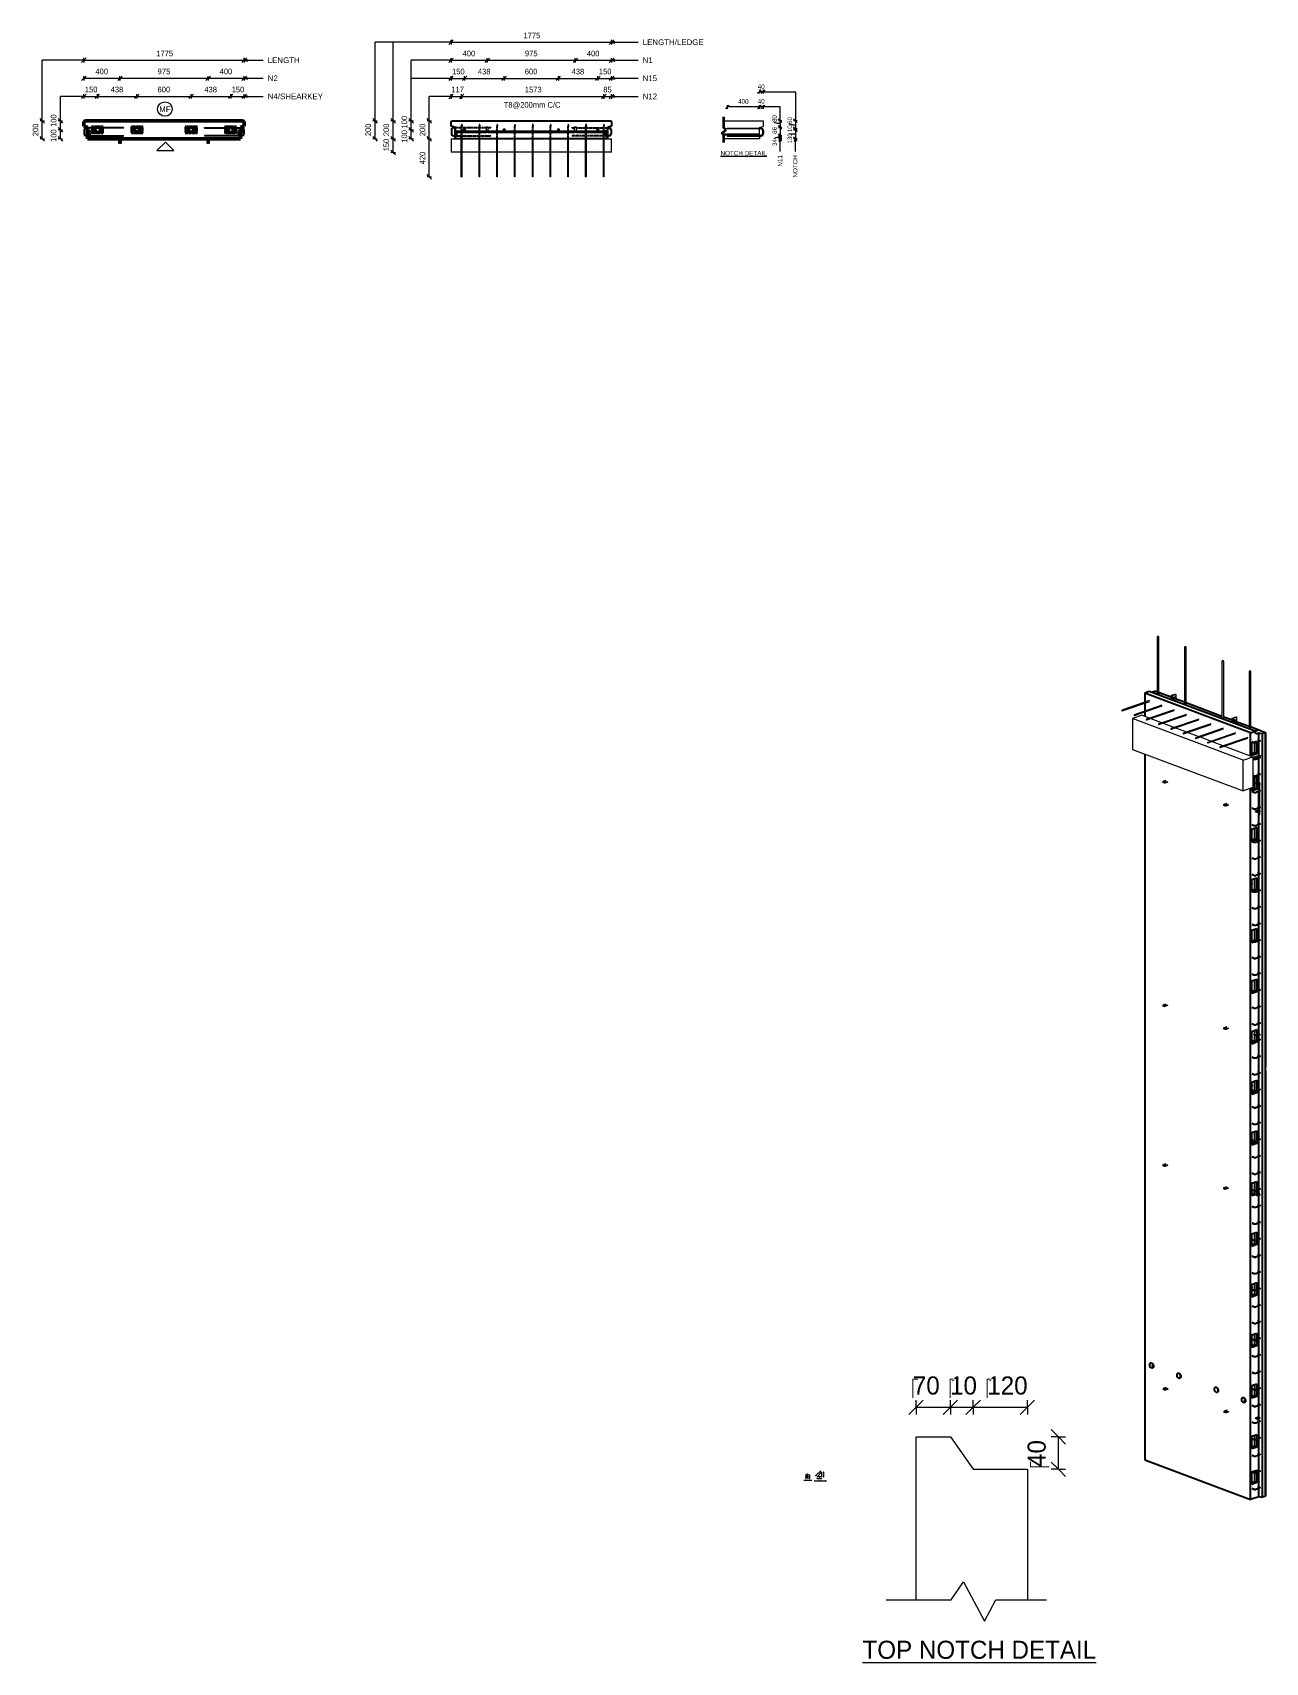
# Model space of a CAD drawing. Header units: millimetres. Extents: x -1273 to 12371, y 1067 to 19111.
import ezdxf

# ---------------------------------------------------------------- set-up
doc = ezdxf.new("R2010")
doc.units = ezdxf.units.MM
doc.linetypes.add('Dash', pattern=[6.36, 3.18, -3.18])
for name, color, linetype, lineweight in [('A-ANNO-DIMS', 211, 'Continuous', 9), ('A-ANNO-DIMS-2', 211, 'Continuous', 9), ('A-ANNO-DIMS-25', 211, 'Continuous', 9), ('A-ANNO-DIMS-3', 211, 'Continuous', 9), ('A-ANNO-DIMS-80', 211, 'Continuous', 9), ('A-DETL', 90, 'Continuous', 18), ('A-DETL-MBND', 5, 'Continuous', 18), ('A-DETL-THIN', 151, 'Continuous', 18), ('A-GENM', 13, 'Continuous', 18), ('A-WALL', 113, 'Continuous', 25), ('A-WALL-HDLN', 110, 'Dash', 25), ('G-ANNO-TEXT', 231, 'Continuous', 9), ('S-BEAM', 12, 'Continuous', 18), ('S-BEAM-HDLN', 1, 'Dash', 18), ('S-RBAR', 171, 'Continuous', 18)]:
    doc.layers.add(name, color=color, linetype=linetype, lineweight=lineweight)
doc.styles.add('Arial', font='arial.ttf', dxfattribs={"height": 62.5})
doc.styles.add('Arial_1', font='arial.ttf', dxfattribs={"height": 50})
doc.styles.add('Arial_2', font='arial.ttf', dxfattribs={"height": 5})
doc.styles.add('Arial_3', font='arial.ttf', dxfattribs={"height": 7.5})
doc.styles.add('Nirmala UI Semilight', font='NirmalaS.ttf', dxfattribs={"height": 62.5})
doc.styles.add('Nirmala UI Semilight_1', font='NirmalaS.ttf', dxfattribs={"height": 50})
doc.styles.add('Nirmala UI Semilight_2', font='NirmalaS.ttf', dxfattribs={"height": 5})
doc.styles.add('Nirmala UI Semilight_3', font='NirmalaS.ttf', dxfattribs={"height": 7.5})
doc.styles.add('Nirmala UI Semilight_4', font='NirmalaS.ttf', dxfattribs={"height": 200})
doc.styles.add('Nirmala UI Semilight_5', font='NirmalaS.ttf', dxfattribs={"height": 200})
doc.dimstyles.new('Arrow_Filled_-_2_5_NI_UI', dxfattribs={"dimscale": 304.8, "dimtxt": 65.460247, "dimasz": 0.164042, "dimexe": 0.082021, "dimexo": 0.0625, "dimgap": 0.082021, "dimtad": 1, "dimdec": 4, "dimzin": 0, "dimdsep": 46, "dimtxsty": 'Nirmala UI Semilight', "dimblk1": 'OBLIQUE', "dimblk2": 'OBLIQUE', "dimsah": 1, "dimcen": 0.09, "dimazin": 0, "dimtfac": 1, "dimtdec": 4, "dimtix": 1, "dimtmove": 0, "dimatfit": 3, "dimfxl": 0.082021, "dimfxlon": 1, "dimtvp": 1, "dimtolj": 1, "dimtzin": 0, "dimarcsym": 2})
doc.dimstyles.new('Arrow_Filled_-_2_5_NI_UI_1', dxfattribs={"dimscale": 304.8, "dimtxt": 65.460247, "dimasz": 0.164042, "dimexe": 0.082021, "dimexo": 0.0625, "dimgap": 0.082021, "dimtad": 1, "dimdec": 4, "dimzin": 0, "dimdsep": 46, "dimtxsty": 'Nirmala UI Semilight', "dimblk1": 'OBLIQUE', "dimblk2": 'OBLIQUE', "dimsah": 1, "dimcen": 0.09, "dimazin": 0, "dimtfac": 1, "dimtdec": 4, "dimtix": 1, "dimtmove": 2, "dimatfit": 3, "dimfxl": 0.082021, "dimfxlon": 1, "dimtvp": 1, "dimtolj": 1, "dimtzin": 0, "dimarcsym": 2})
doc.dimstyles.new('Arrow_Filled_-_2_5_NI_UI_2', dxfattribs={"dimscale": 304.8, "dimtxt": 5.23682, "dimasz": 0.013123, "dimexe": 0.006562, "dimexo": 0.0625, "dimgap": 0.006562, "dimtad": 1, "dimdec": 4, "dimzin": 0, "dimdsep": 46, "dimtxsty": 'Nirmala UI Semilight_2', "dimblk1": 'OBLIQUE', "dimblk2": 'OBLIQUE', "dimsah": 1, "dimcen": 0.09, "dimazin": 0, "dimtfac": 1, "dimtdec": 4, "dimtix": 1, "dimtmove": 0, "dimatfit": 3, "dimfxl": 0.006562, "dimfxlon": 1, "dimtvp": 1, "dimtolj": 1, "dimtzin": 0, "dimarcsym": 2})
doc.dimstyles.new('Arrow_Filled_-_2_5_NI_UI_3', dxfattribs={"dimscale": 304.8, "dimtxt": 7.85523, "dimasz": 0.019685, "dimexe": 0.009843, "dimexo": 0.0625, "dimgap": 0.009843, "dimtad": 1, "dimdec": 4, "dimzin": 0, "dimdsep": 46, "dimtxsty": 'Nirmala UI Semilight_3', "dimblk1": 'OBLIQUE', "dimblk2": 'OBLIQUE', "dimsah": 1, "dimcen": 0.09, "dimazin": 0, "dimtfac": 1, "dimtdec": 4, "dimtix": 1, "dimtmove": 0, "dimatfit": 3, "dimfxl": 0.009843, "dimfxlon": 1, "dimtvp": 1, "dimtolj": 1, "dimtzin": 0, "dimarcsym": 2})
doc.dimstyles.new('Arrow_Filled_-_2_5_NI_UI_4', dxfattribs={"dimscale": 304.8, "dimtxt": 209.472789, "dimasz": 0.524934, "dimexe": 0.262467, "dimexo": 0.0625, "dimgap": 0.262467, "dimtad": 1, "dimdec": 4, "dimzin": 0, "dimdsep": 46, "dimtxsty": 'Nirmala UI Semilight_4', "dimblk1": 'OBLIQUE', "dimblk2": 'OBLIQUE', "dimsah": 1, "dimcen": 0.09, "dimazin": 0, "dimtfac": 1, "dimtdec": 4, "dimtix": 1, "dimtmove": 2, "dimatfit": 3, "dimfxl": 0.262467, "dimfxlon": 1, "dimtvp": 1, "dimtolj": 1, "dimtzin": 0, "dimarcsym": 2})
doc.dimstyles.new('Arrow_Filled_-_2_5_NI_UI_5', dxfattribs={"dimscale": 304.8, "dimtxt": 209.472789, "dimasz": 0.524934, "dimexe": 0.262467, "dimexo": 0.0625, "dimgap": 0.262467, "dimtad": 1, "dimdec": 4, "dimzin": 0, "dimdsep": 46, "dimtxsty": 'Nirmala UI Semilight_4', "dimblk1": 'OBLIQUE', "dimblk2": 'OBLIQUE', "dimsah": 1, "dimcen": 0.09, "dimazin": 0, "dimtfac": 1, "dimtdec": 4, "dimtix": 1, "dimtmove": 0, "dimatfit": 3, "dimfxl": 0.262467, "dimfxlon": 1, "dimtvp": 1, "dimtolj": 1, "dimtzin": 0, "dimarcsym": 2})

msp = doc.modelspace()

# ---------------------------------------------------------------- texts
at = {"layer": 'G-ANNO-TEXT', "color": 7, "attachment_point": 1}
for s, insert, char_height, width, style in [('LENGTH/LEDGE', (5479.56608, 19035.75127), 62.5, 815.7170312, 'Arial'), ('LENGTH', (1329.24138, 18836.31664), 62.5, 428.9028125, 'Arial'), ('N1', (5478.31608, 18836.22714), 62.5, 134.2826563, 'Arial'), ('N2', (1329.24138, 18636.52473), 62.5, 134.2826563, 'Arial'), ('N15', (5478.31608, 18636.22714), 62.5, 192.405, 'Arial'), ('N4/SHEARKEY', (1329.24138, 18436.31664), 62.5, 737.5525, 'Arial'), ('N12', (5478.31608, 18436.22714), 62.5, 192.405, 'Arial'), ('40', (6752.18574, 18537.9943), 50, 91.392375, 'Nirmala UI Semilight_1'), ('MF', (128.09207, 18294.72127), 62.5, 150.3164062, 'Arial'), ('400', (6535.61883, 18374.43991), 50, 136.286875, 'Nirmala UI Semilight_1'), ('40', (6752.18574, 18374.43991), 50, 91.392375, 'Nirmala UI Semilight_1'), ('\\LNOTCH DETAIL', (6339.82509, 17801.32875), 50, 622.1095, 'Arial_1'), ('\\LTYPICAL GROOVE DETAIL', (7261.49917, 3090.65698), 5, 106.784775, 'Arial_2'), ('\\LTYPICAL CHAMFER DETAIL', (7375.02224, 3087.48198), 7.5, 166.9113375, 'Arial_3'), ('\\LTOP NOTCH DETAIL', (7911.93286, 1307.16895), 200, 2975.864, 'Nirmala UI Semilight_5')]:
    msp.add_mtext(s, dxfattribs=dict(at, insert=insert, char_height=char_height, width=width, style=style))
at = {"layer": 'G-ANNO-TEXT', "color": 7, "char_height": 50, "attachment_point": 1, "rotation": 90}
for s, insert, width, style in [('80', (6913.76099, 18120.89979), 89.789, 'Nirmala UI Semilight_1'), ('86', (6913.76099, 17989.83049), 89.789, 'Nirmala UI Semilight_1'), ('60', (7082.10379, 18100.51088), 89.789, 'Nirmala UI Semilight_1'), ('10', (7082.10379, 18008.05743), 76.962, 'Nirmala UI Semilight_1'), ('34', (6913.76099, 17854.64001), 91.392375, 'Nirmala UI Semilight_1'), ('130', (7082.10379, 17881.70469), 121.8565, 'Nirmala UI Semilight_1'), ('N11', (6972.99237, 17627.56958), 153.924, 'Arial_1'), ('NOTCH', (7141.33517, 17505.96958), 301.4345, 'Arial_1')]:
    msp.add_mtext(s, dxfattribs=dict(at, insert=insert, width=width, style=style))

# ---------------------------------------------------------------- blocks, each defined once
blk = doc.blocks.new('RR spread anchor face based - RR-SA-2_5-150-1726819-Elevation Top')
at = {"layer": 'A-GENM'}
for p, q in [((-321, 17935), (-321, 17890)), ((-321, 17890), (-319, 17885)), ((-319, 17885), (-294, 17885)), ((-313, 17901), (-313, 17907)), ((-299, 17907), (-299, 17901)), ((-294, 17885), (-291, 17890)), ((-291, 17890), (-291, 17935))]:
    blk.add_line(p, q, dxfattribs=at)
for centre, start, end in [((-306, 17907), 0, 180), ((-306, 17901), 180, 0)]:
    blk.add_arc(centre, 7, start, end, dxfattribs=at)
blk = doc.blocks.new('RR spread anchor face based - RR-SA-4_0-320-1726835-Elevation Top')
at = {"layer": 'A-GENM'}
for p, q in [((947, 18045), (891, 18045)), ((1057, 18045), (1029, 18045)), ((1069, 18043), (1067, 18044)), ((1029, 18005), (1061, 18005)), ((1043, 18034), (1047, 18034)), ((1047, 18016), (1043, 18016)), ((1069, 18035), (1069, 18043))]:
    blk.add_line(p, q, dxfattribs=at)
for centre, start, end in [((1043, 18025), 90, 270), ((1047, 18025), 270, 90)]:
    blk.add_arc(centre, 9, start, end, dxfattribs=at)
blk = doc.blocks.new('RR spread anchor face based - RR-SA-7_5-260-1726841-Elevation Top Copy 1')
at = {"layer": 'A-GENM'}
for p, q in [((-314, 18063), (-314, 18066)), ((-314, 18066), (-298, 18066)), ((-314, 18008), (-314, 18063)), ((-314, 18063), (-298, 18063)), ((-298, 18066), (-298, 18063)), ((-298, 18063), (-298, 18008)), ((-314, 18006), (-314, 18008)), ((-314, 18008), (-298, 18008)), ((-298, 18006), (-314, 18006)), ((-298, 18008), (-298, 18006))]:
    blk.add_line(p, q, dxfattribs=at)
blk = doc.blocks.new('Rebar Bar - Part 2980172403-431004-3D Ortho')
at = {"layer": 'S-RBAR'}
for p, q in [((13315, 4097), (13315, 4094)), ((13325, 4075), (13325, 4095))]:
    blk.add_line(p, q, dxfattribs=at)
blk = doc.blocks.new('Rebar Bar - Part 2980172403-V1-3D Ortho')
at = {"layer": 'S-RBAR'}
blk.add_line((12907, 4258), (12907, 4230), dxfattribs=at)
blk = doc.blocks.new('Rebar Bar - Part 776176355-431004-3D Ortho')
at = {"layer": 'S-RBAR'}
blk.add_polyline3d([(12584, 4359, 0), (12584, 4359, 0), (12584, 4359, 0), (12584, 4359, 0), (12584, 4359, 0), (12584, 4359, 0)], dxfattribs=at)
blk = doc.blocks.new('Rebar Bar - Part 2031897438-431004-3D Ortho')
at = {"layer": 'S-RBAR'}
for p, q in [((12614, 4346), (12594, 4353)), ((12594, 4345), (12612, 4338))]:
    blk.add_line(p, q, dxfattribs=at)
blk = doc.blocks.new('Rebar Bar - Part 776176355-V2-3D Ortho')
at = {"layer": 'S-RBAR'}
blk.add_polyline3d([(13710, 9690, 0), (13712, 9691, 0), (13713, 9691, 0), (13714, 9691, 0), (13715, 9692, 0), (13715, 9692, 0)], dxfattribs=at)
blk = doc.blocks.new('Rebar Bar - Part 2031897438-V3-3D Ortho')
at = {"layer": 'S-RBAR'}
for p, q in [((13632, 3963), (13612, 3971)), ((13613, 3962), (13631, 3955))]:
    blk.add_line(p, q, dxfattribs=at)
blk = doc.blocks.new('RR spread anchor face based - RR-SA-2_5-150-1726819-3D Ortho')
at = {"layer": 'A-GENM'}
for p, q in [((12752, 10829), (12719, 10818)), ((12719, 10818), (12717, 10816)), ((12717, 10816), (12734, 10809)), ((12717, 10816), (12717, 10807)), ((12734, 10800), (12717, 10807)), ((12732, 10818), (12737, 10820)), ((12734, 10809), (12740, 10810)), ((12734, 10809), (12734, 10800)), ((12740, 10801), (12734, 10800)), ((12740, 10810), (12772, 10821)), ((12772, 10812), (12740, 10801)), ((12740, 10810), (12740, 10801)), ((12746, 10816), (12742, 10815))]:
    blk.add_line(p, q, dxfattribs=at)
for points in [[(12742, 10815, 0), (12740, 10814, 0), (12739, 10814, 0), (12737, 10814, 0), (12735, 10814, 0), (12733, 10814, 0), (12732, 10815, 0), (12731, 10815, 0), (12730, 10816, 0), (12730, 10817, 0), (12730, 10817, 0), (12731, 10818, 0), (12732, 10818, 0)], [(12737, 10820, 0), (12738, 10820, 0), (12740, 10820, 0), (12742, 10820, 0), (12743, 10820, 0), (12745, 10820, 0), (12746, 10820, 0), (12748, 10819, 0), (12748, 10819, 0)], [(12748, 10818, 0), (12748, 10817, 0), (12747, 10817, 0), (12746, 10816, 0)]]:
    blk.add_polyline3d(points, dxfattribs=at)
blk = doc.blocks.new('Rebar Bar - Part 3166313199-431004-3D Ortho')
at = {"layer": 'S-RBAR'}
for p, q in [((13766, 11276), (13783, 11269)), ((13786, 11277), (13768, 11284))]:
    blk.add_line(p, q, dxfattribs=at)
blk = doc.blocks.new('Rebar Bar - Part 2227165887-431004-3D Ortho')
at = {"layer": 'S-RBAR'}
for points in [[(13786, 11268, 0), (13786, 11268, 0), (13786, 11268, 0), (13786, 11268, 0), (13786, 11268, 0), (13786, 11268, 0), (13786, 11268, 0), (13785, 11269, 0), (13785, 11269, 0), (13785, 11269, 0), (13784, 11269, 0), (13784, 11269, 0), (13784, 11269, 0), (13783, 11269, 0)], [(13787, 11269, 0), (13786, 11269, 0), (13786, 11269, 0), (13786, 11269, 0), (13786, 11269, 0), (13786, 11268, 0), (13786, 11268, 0), (13786, 11268, 0), (13785, 11268, 0), (13785, 11268, 0), (13785, 11268, 0), (13784, 11267, 0), (13784, 11267, 0), (13784, 11267, 0), (13783, 11267, 0), (13783, 11267, 0)], [(13786, 11277, 0), (13787, 11277, 0), (13788, 11276, 0), (13788, 11276, 0), (13789, 11276, 0), (13789, 11276, 0), (13790, 11275, 0), (13790, 11275, 0), (13791, 11274, 0), (13791, 11274, 0), (13792, 11274, 0), (13792, 11273, 0), (13793, 11273, 0), (13793, 11272, 0), (13793, 11272, 0), (13794, 11271, 0), (13794, 11270, 0), (13794, 11270, 0), (13794, 11269, 0), (13794, 11268, 0), (13794, 11268, 0), (13794, 11267, 0), (13794, 11266, 0), (13794, 11265, 0), (13793, 11265, 0), (13793, 11264, 0), (13793, 11264, 0), (13792, 11263, 0), (13792, 11263, 0), (13791, 11262, 0), (13791, 11262, 0), (13790, 11262, 0), (13790, 11261, 0), (13789, 11261, 0), (13789, 11261, 0), (13788, 11260, 0), (13788, 11260, 0), (13787, 11260, 0), (13786, 11260, 0), (13786, 11259, 0), (13785, 11259, 0)]]:
    blk.add_polyline3d(points, dxfattribs=at)
blk = doc.blocks.new('Rebar Bar - Part 981547073-431004-3D Ortho')
at = {"layer": 'S-RBAR'}
for p, q in [((13783, 11267), (13750, 11255)), ((13752, 11248), (13785, 11259))]:
    blk.add_line(p, q, dxfattribs=at)
blk = doc.blocks.new('Rebar Bar - Part 2227165887-V4-3D Ortho')
at = {"layer": 'S-RBAR'}
for points in [[(13721, 11248, 0), (13722, 11248, 0), (13723, 11248, 0), (13723, 11247, 0), (13724, 11247, 0), (13725, 11247, 0), (13725, 11247, 0), (13726, 11247, 0), (13727, 11247, 0), (13728, 11246, 0), (13729, 11246, 0), (13729, 11246, 0), (13730, 11246, 0), (13731, 11246, 0), (13732, 11246, 0), (13733, 11246, 0), (13733, 11246, 0), (13734, 11246, 0), (13735, 11246, 0), (13736, 11246, 0), (13737, 11246, 0), (13738, 11246, 0), (13739, 11246, 0), (13739, 11246, 0), (13740, 11246, 0), (13741, 11246, 0), (13742, 11246, 0), (13743, 11246, 0), (13744, 11246, 0), (13744, 11246, 0), (13745, 11246, 0), (13746, 11246, 0), (13747, 11247, 0), (13748, 11247, 0), (13748, 11247, 0), (13749, 11247, 0), (13750, 11247, 0), (13751, 11247, 0), (13751, 11248, 0), (13752, 11248, 0), (13752, 11248, 0)], [(13724, 11256, 0), (13725, 11255, 0), (13725, 11255, 0), (13726, 11255, 0), (13726, 11255, 0), (13727, 11255, 0), (13727, 11255, 0), (13728, 11255, 0), (13728, 11254, 0), (13729, 11254, 0), (13730, 11254, 0), (13730, 11254, 0), (13731, 11254, 0), (13732, 11254, 0), (13733, 11254, 0), (13733, 11254, 0), (13734, 11254, 0), (13735, 11254, 0), (13735, 11254, 0), (13736, 11254, 0), (13737, 11254, 0), (13738, 11254, 0), (13738, 11254, 0), (13739, 11254, 0), (13740, 11254, 0), (13741, 11254, 0), (13741, 11254, 0), (13742, 11254, 0), (13743, 11254, 0), (13743, 11254, 0), (13744, 11254, 0), (13745, 11254, 0), (13745, 11254, 0), (13746, 11255, 0), (13747, 11255, 0), (13747, 11255, 0), (13748, 11255, 0), (13748, 11255, 0), (13749, 11255, 0), (13749, 11255, 0), (13750, 11255, 0)]]:
    blk.add_polyline3d(points, dxfattribs=at)
blk = doc.blocks.new('Rebar Bar - Part 3131074535-431004-3D Ortho')
at = {"layer": 'S-RBAR'}
for p, q in [((13704, 11255), (13721, 11248)), ((13724, 11256), (13707, 11262))]:
    blk.add_line(p, q, dxfattribs=at)
blk = doc.blocks.new('Rebar Bar - Part 3166313199-V5-3D Ortho')
at = {"layer": 'S-RBAR'}
for p, q in [((13767, 11092), (13783, 11086)), ((13786, 11093), (13778, 11096))]:
    blk.add_line(p, q, dxfattribs=at)
blk = doc.blocks.new('Rebar Bar - Part 3131074535-V6-3D Ortho')
at = {"layer": 'S-RBAR'}
for p, q in [((13715, 11067), (13721, 11064)), ((13724, 11072), (13716, 11075))]:
    blk.add_line(p, q, dxfattribs=at)
blk = doc.blocks.new('Rebar Bar - Part 3166313199-V7-3D Ortho')
at = {"layer": 'S-RBAR'}
for p, q in [((13766, 10909), (13783, 10902)), ((13786, 10910), (13768, 10916))]:
    blk.add_line(p, q, dxfattribs=at)
blk = doc.blocks.new('Rebar Bar - Part 3131074535-V8-3D Ortho')
at = {"layer": 'S-RBAR'}
for p, q in [((13724, 10888), (13715, 10892)), ((13715, 10883), (13721, 10881))]:
    blk.add_line(p, q, dxfattribs=at)
blk = doc.blocks.new('Rebar Bar - Part 3131074535-V9-3D Ortho')
at = {"layer": 'S-RBAR'}
for p, q in [((13724, 10153), (13701, 10162)), ((13704, 10152), (13721, 10146))]:
    blk.add_line(p, q, dxfattribs=at)
blk = doc.blocks.new('Rebar Bar - Part 3131074535-V10-3D Ortho')
at = {"layer": 'S-RBAR'}
for p, q in [((13704, 9785), (13721, 9779)), ((13724, 9786), (13707, 9793))]:
    blk.add_line(p, q, dxfattribs=at)
blk = doc.blocks.new('Rebar Bar - Part 3131074535-V11-3D Ortho')
at = {"layer": 'S-RBAR'}
for p, q in [((13724, 9602), (13701, 9611)), ((13701, 9602), (13721, 9595))]:
    blk.add_line(p, q, dxfattribs=at)
blk = doc.blocks.new('Rebar Bar - Part 3131074535-V12-3D Ortho')
at = {"layer": 'S-RBAR'}
for p, q in [((13724, 9051), (13701, 9060)), ((13701, 9051), (13721, 9044))]:
    blk.add_line(p, q, dxfattribs=at)
blk = doc.blocks.new('Rebar Bar - Part 3131074535-V13-3D Ortho')
at = {"layer": 'S-RBAR'}
for p, q in [((13701, 8500), (13721, 8493)), ((13724, 8500), (13702, 8509))]:
    blk.add_line(p, q, dxfattribs=at)
blk = doc.blocks.new('Rebar Bar - Part 3131074535-V14-3D Ortho')
at = {"layer": 'S-RBAR'}
for p, q in [((13701, 3173), (13721, 3165)), ((13724, 3173), (13707, 3179))]:
    blk.add_line(p, q, dxfattribs=at)
blk = doc.blocks.new('Rebar Bar - Part 3145980499-431004-3D Ortho')
at = {"layer": 'S-RBAR'}
for p, q in [((12957, 12307), (12957, 11670)), ((12977, 11663), (12977, 12307))]:
    blk.add_line(p, q, dxfattribs=at)
for points in [[(12960, 12310, 0), (12959, 12309, 0), (12958, 12309, 0), (12957, 12308, 0), (12958, 12307, 0), (12958, 12306, 0), (12960, 12305, 0), (12962, 12304, 0), (12964, 12304, 0), (12967, 12304, 0), (12970, 12304, 0), (12972, 12304, 0), (12974, 12305, 0)], [(12974, 12305, 0), (12976, 12306, 0), (12977, 12306, 0), (12977, 12307, 0), (12977, 12308, 0), (12976, 12309, 0), (12974, 12310, 0), (12972, 12311, 0), (12970, 12311, 0), (12967, 12311, 0), (12965, 12311, 0), (12962, 12311, 0), (12960, 12310, 0)]]:
    blk.add_polyline3d(points, dxfattribs=at)
blk = doc.blocks.new('RR spread anchor face based - RR-SA-4_0-320-1726835-3D Ortho')
at = {"layer": 'A-GENM'}
for p, q in [((13738, 10496), (13762, 10487)), ((13762, 10475), (13738, 10485)), ((13758, 10494), (13755, 10495)), ((13762, 10487), (13767, 10486)), ((13762, 10475), (13762, 10487)), ((13767, 10475), (13762, 10475)), ((13791, 10497), (13767, 10506)), ((13767, 10486), (13792, 10495)), ((13767, 10486), (13767, 10475)), ((13792, 10483), (13767, 10475)), ((13768, 10499), (13771, 10498)), ((13792, 10495), (13791, 10497)), ((13792, 10495), (13792, 10483))]:
    blk.add_line(p, q, dxfattribs=at)
for points in [[(13755, 10495, 0), (13754, 10496, 0), (13753, 10496, 0), (13753, 10497, 0), (13753, 10498, 0), (13754, 10499, 0), (13755, 10499, 0), (13757, 10500, 0), (13759, 10500, 0), (13762, 10500, 0), (13764, 10500, 0), (13766, 10500, 0), (13768, 10499, 0)], [(13773, 10496, 0), (13773, 10495, 0), (13772, 10494, 0), (13771, 10494, 0), (13769, 10493, 0), (13766, 10493, 0), (13764, 10493, 0), (13762, 10493, 0), (13760, 10493, 0), (13758, 10494, 0)], [(13771, 10498, 0), (13772, 10498, 0), (13773, 10497, 0)]]:
    blk.add_polyline3d(points, dxfattribs=at)
blk = doc.blocks.new('RR spread anchor face based - RR-SA-4_0-320-V15-3D Ortho')
at = {"layer": 'A-GENM'}
for p, q in [((13720, 8028), (13762, 8013)), ((13762, 8002), (13720, 8017)), ((13758, 8020), (13755, 8021)), ((13762, 8013), (13767, 8012)), ((13762, 8002), (13762, 8013)), ((13767, 8001), (13762, 8002)), ((13791, 8023), (13767, 8032)), ((13767, 8012), (13792, 8021)), ((13767, 8012), (13767, 8001)), ((13792, 8010), (13767, 8001)), ((13768, 8025), (13771, 8024)), ((13792, 8021), (13791, 8023)), ((13792, 8021), (13792, 8010))]:
    blk.add_line(p, q, dxfattribs=at)
for points in [[(13755, 8021, 0), (13754, 8022, 0), (13753, 8022, 0), (13753, 8023, 0), (13753, 8024, 0), (13754, 8025, 0), (13755, 8026, 0), (13757, 8026, 0), (13759, 8026, 0), (13762, 8026, 0), (13764, 8026, 0), (13766, 8026, 0), (13768, 8025, 0)], [(13773, 8022, 0), (13773, 8021, 0), (13772, 8021, 0), (13771, 8020, 0), (13769, 8019, 0), (13766, 8019, 0), (13764, 8019, 0), (13762, 8019, 0), (13760, 8019, 0), (13758, 8020, 0)], [(13771, 8024, 0), (13772, 8024, 0), (13773, 8023, 0)]]:
    blk.add_polyline3d(points, dxfattribs=at)
blk = doc.blocks.new('RR spread anchor face based - RR-SA-4_0-320-V16-3D Ortho')
at = {"layer": 'A-GENM'}
for p, q in [((13723, 6258), (13762, 6244)), ((13762, 6233), (13738, 6242)), ((13758, 6251), (13755, 6252)), ((13762, 6244), (13767, 6243)), ((13762, 6233), (13762, 6244)), ((13767, 6232), (13762, 6233)), ((13791, 6254), (13767, 6263)), ((13767, 6243), (13792, 6252)), ((13767, 6243), (13767, 6232)), ((13792, 6240), (13767, 6232)), ((13768, 6256), (13771, 6255)), ((13792, 6252), (13791, 6254)), ((13792, 6252), (13792, 6240))]:
    blk.add_line(p, q, dxfattribs=at)
for points in [[(13755, 6252, 0), (13754, 6253, 0), (13753, 6253, 0), (13753, 6254, 0), (13753, 6255, 0), (13754, 6256, 0), (13755, 6257, 0), (13757, 6257, 0), (13759, 6257, 0), (13762, 6257, 0), (13764, 6257, 0), (13766, 6257, 0), (13768, 6256, 0)], [(13773, 6253, 0), (13773, 6252, 0), (13772, 6251, 0), (13771, 6251, 0), (13769, 6250, 0), (13766, 6250, 0), (13764, 6250, 0), (13762, 6250, 0), (13760, 6250, 0), (13758, 6251, 0)], [(13771, 6255, 0), (13772, 6255, 0), (13773, 6254, 0)]]:
    blk.add_polyline3d(points, dxfattribs=at)
blk = doc.blocks.new('Rebar Bar - Part 4227397849-431004-3D Ortho')
at = {"layer": 'S-RBAR'}
blk.add_line((12677, 11783), (12677, 11793), dxfattribs=at)
blk.add_polyline3d([(12675, 11792, 0), (12676, 11793, 0), (12677, 11793, 0), (12676, 11794, 0), (12676, 11795, 0)], dxfattribs=at)
blk = doc.blocks.new('Rebar Bar - Part 4227397849-V17-3D Ortho')
at = {"layer": 'S-RBAR'}
for p, q in [((13747, 11385), (13747, 11374)), ((13763, 11374), (13763, 11385))]:
    blk.add_line(p, q, dxfattribs=at)
for points in [[(13750, 11387, 0), (13749, 11386, 0), (13748, 11386, 0), (13747, 11385, 0), (13748, 11384, 0), (13748, 11384, 0), (13750, 11383, 0), (13751, 11382, 0), (13753, 11382, 0), (13755, 11382, 0), (13757, 11382, 0), (13759, 11382, 0), (13761, 11383, 0)], [(13761, 11383, 0), (13762, 11383, 0), (13763, 11384, 0), (13763, 11385, 0), (13763, 11386, 0), (13762, 11386, 0), (13761, 11387, 0), (13760, 11387, 0), (13758, 11388, 0), (13756, 11388, 0), (13753, 11388, 0), (13752, 11387, 0), (13750, 11387, 0)]]:
    blk.add_polyline3d(points, dxfattribs=at)
blk = doc.blocks.new('Rebar Bar - Part 3574095713-431004-3D Ortho')
at = {"layer": 'S-RBAR'}
for p, q in [((12571, 11715), (12265, 11610)), ((12267, 11603), (12573, 11707))]:
    blk.add_line(p, q, dxfattribs=at)
for points in [[(12269, 11605, 0), (12269, 11606, 0), (12269, 11607, 0), (12268, 11608, 0), (12268, 11609, 0), (12267, 11610, 0), (12266, 11610, 0), (12265, 11610, 0), (12265, 11610, 0), (12264, 11610, 0), (12264, 11609, 0), (12263, 11608, 0), (12263, 11607, 0)], [(12263, 11607, 0), (12263, 11606, 0), (12264, 11605, 0), (12264, 11604, 0), (12265, 11604, 0), (12265, 11603, 0), (12266, 11603, 0), (12267, 11602, 0), (12268, 11603, 0), (12268, 11603, 0), (12269, 11604, 0), (12269, 11604, 0), (12269, 11605, 0)]]:
    blk.add_polyline3d(points, dxfattribs=at)
blk = doc.blocks.new('Rebar Bar - Part 259210708-431004-3D Ortho')
at = {"layer": 'S-RBAR'}
for p, q in [((13673, 12038), (13673, 11401)), ((13693, 11394), (13693, 12038))]:
    blk.add_line(p, q, dxfattribs=at)
for points in [[(13677, 12041, 0), (13675, 12040, 0), (13674, 12039, 0), (13673, 12038, 0), (13674, 12038, 0), (13675, 12037, 0), (13676, 12036, 0), (13678, 12035, 0), (13681, 12035, 0), (13683, 12035, 0), (13686, 12035, 0), (13688, 12035, 0), (13690, 12036, 0)], [(13690, 12036, 0), (13692, 12037, 0), (13693, 12037, 0), (13693, 12038, 0), (13693, 12039, 0), (13692, 12040, 0), (13691, 12041, 0), (13689, 12041, 0), (13686, 12042, 0), (13684, 12042, 0), (13681, 12042, 0), (13679, 12042, 0), (13677, 12041, 0)]]:
    blk.add_polyline3d(points, dxfattribs=at)
blk = doc.blocks.new('RR spread anchor face based - RR-SA-7_5-260-1726841-3D Ortho')
at = {"layer": 'A-GENM'}
for p, q in [((12811, 11769), (12812, 11774)), ((12811, 11726), (12811, 11769)), ((12822, 11765), (12811, 11769)), ((12812, 11774), (12852, 11788)), ((12812, 11774), (12824, 11770)), ((12824, 11770), (12822, 11765)), ((12822, 11765), (12822, 11721)), ((12863, 11784), (12824, 11770)), ((12834, 11739), (12834, 11742)), ((12842, 11749), (12842, 11753)), ((12852, 11788), (12863, 11784)), ((12853, 11749), (12853, 11745)), ((12865, 11780), (12863, 11784)), ((12865, 11705), (12865, 11780))]:
    blk.add_line(p, q, dxfattribs=at)
for points in [[(12834, 11742, 0), (12834, 11746, 0), (12835, 11749, 0), (12837, 11752, 0), (12839, 11754, 0), (12841, 11756, 0), (12843, 11758, 0), (12846, 11758, 0), (12848, 11758, 0), (12850, 11756, 0), (12852, 11754, 0), (12852, 11752, 0), (12853, 11749, 0)], [(12839, 11730, 0), (12837, 11731, 0), (12835, 11733, 0), (12834, 11736, 0), (12834, 11739, 0)], [(12835, 11735, 0), (12835, 11735, 0), (12837, 11737, 0), (12839, 11740, 0), (12841, 11743, 0), (12841, 11746, 0), (12842, 11749, 0)], [(12842, 11753, 0), (12841, 11756, 0), (12841, 11757, 0)], [(12853, 11745, 0), (12852, 11742, 0), (12852, 11738, 0), (12850, 11735, 0), (12848, 11733, 0), (12846, 11731, 0), (12843, 11730, 0), (12841, 11729, 0)]]:
    blk.add_polyline3d(points, dxfattribs=at)
blk = doc.blocks.new('RR spread anchor face based - RR-SA-7_5-260-V18-3D Ortho')
at = {"layer": 'A-GENM'}
for p, q in [((13484, 11516), (13486, 11521)), ((13484, 11472), (13484, 11516)), ((13495, 11512), (13484, 11516)), ((13486, 11521), (13525, 11535)), ((13486, 11521), (13497, 11517)), ((13497, 11517), (13495, 11512)), ((13495, 11512), (13495, 11468)), ((13536, 11531), (13497, 11517)), ((13507, 11486), (13507, 11489)), ((13515, 11496), (13515, 11500)), ((13525, 11535), (13536, 11531)), ((13526, 11496), (13526, 11492)), ((13538, 11527), (13536, 11531)), ((13538, 11452), (13538, 11527))]:
    blk.add_line(p, q, dxfattribs=at)
for points in [[(13507, 11489, 0), (13507, 11493, 0), (13508, 11496, 0), (13510, 11499, 0), (13512, 11502, 0), (13514, 11504, 0), (13516, 11505, 0), (13519, 11505, 0), (13521, 11505, 0), (13523, 11503, 0), (13525, 11501, 0), (13526, 11499, 0), (13526, 11496, 0)], [(13512, 11477, 0), (13510, 11478, 0), (13508, 11480, 0), (13507, 11483, 0), (13507, 11486, 0)], [(13508, 11482, 0), (13510, 11484, 0), (13512, 11487, 0), (13514, 11490, 0), (13514, 11493, 0), (13515, 11496, 0)], [(13515, 11500, 0), (13514, 11503, 0), (13514, 11504, 0)], [(13526, 11492, 0), (13526, 11489, 0), (13525, 11486, 0), (13523, 11483, 0), (13521, 11480, 0), (13519, 11478, 0), (13516, 11477, 0), (13514, 11476, 0), (13514, 11476, 0)]]:
    blk.add_polyline3d(points, dxfattribs=at)
blk = doc.blocks.new('Rebar Bar - Part 48911664-431004-3D Ortho')
at = {"layer": 'S-RBAR'}
for p, q in [((13782, 10787), (13782, 10727)), ((13782, 10719), (13782, 10716)), ((13782, 10707), (13782, 10543)), ((13792, 10722), (13792, 10787)), ((13792, 10538), (13792, 10712)), ((13782, 10535), (13782, 10532)), ((13782, 10523), (13782, 10500)), ((13782, 10480), (13782, 10451)), ((13792, 10451), (13792, 10529))]:
    blk.add_line(p, q, dxfattribs=at)
for points in [[(13791, 10450, 0), (13790, 10449, 0), (13789, 10449, 0), (13787, 10449, 0), (13786, 10449, 0), (13785, 10449, 0), (13784, 10450, 0), (13783, 10450, 0), (13783, 10450, 0), (13782, 10451, 0)], [(13792, 10451, 0), (13792, 10451, 0), (13792, 10450, 0), (13792, 10450, 0), (13791, 10450, 0)]]:
    blk.add_polyline3d(points, dxfattribs=at)
blk = doc.blocks.new('Rebar Bar - Part 684895503-431004-3D Ortho')
at = {"layer": 'S-RBAR'}
for points in [[(13761, 10816, 0), (13762, 10816, 0), (13763, 10816, 0), (13764, 10817, 0), (13765, 10817, 0), (13767, 10817, 0), (13768, 10817, 0), (13769, 10817, 0), (13771, 10817, 0), (13772, 10817, 0), (13773, 10817, 0), (13774, 10816, 0), (13775, 10816, 0), (13777, 10816, 0), (13778, 10815, 0), (13779, 10815, 0), (13780, 10814, 0), (13781, 10813, 0), (13782, 10812, 0), (13783, 10812, 0), (13784, 10811, 0), (13785, 10810, 0), (13786, 10809, 0), (13786, 10808, 0), (13787, 10807, 0), (13788, 10806, 0), (13788, 10805, 0), (13789, 10803, 0), (13790, 10802, 0), (13790, 10801, 0), (13790, 10800, 0), (13791, 10798, 0), (13791, 10797, 0), (13792, 10796, 0), (13792, 10794, 0), (13792, 10793, 0), (13792, 10792, 0), (13792, 10790, 0), (13792, 10789, 0), (13792, 10787, 0), (13792, 10787, 0)], [(13764, 10806, 0), (13765, 10806, 0), (13765, 10807, 0), (13766, 10807, 0), (13767, 10807, 0), (13768, 10807, 0), (13768, 10807, 0), (13769, 10807, 0), (13770, 10807, 0), (13770, 10807, 0), (13771, 10807, 0), (13772, 10807, 0), (13772, 10806, 0), (13773, 10806, 0), (13773, 10806, 0), (13774, 10806, 0), (13775, 10805, 0), (13775, 10805, 0), (13776, 10805, 0), (13776, 10804, 0), (13777, 10804, 0), (13777, 10803, 0), (13778, 10803, 0), (13778, 10802, 0), (13779, 10801, 0), (13779, 10801, 0), (13780, 10800, 0), (13780, 10799, 0), (13780, 10798, 0), (13781, 10797, 0), (13781, 10797, 0), (13781, 10796, 0), (13782, 10795, 0), (13782, 10794, 0), (13782, 10793, 0), (13782, 10792, 0), (13782, 10791, 0), (13782, 10789, 0), (13782, 10788, 0), (13782, 10787, 0), (13782, 10787, 0)]]:
    blk.add_polyline3d(points, dxfattribs=at)
blk = doc.blocks.new('Rebar Bar - Part 302060929-431004-3D Ortho')
at = {"layer": 'S-RBAR'}
for p, q in [((13761, 10816), (13715, 10800)), ((13715, 10789), (13764, 10806))]:
    blk.add_line(p, q, dxfattribs=at)
blk = doc.blocks.new('Rebar Bar - Part 3901799845-431004-3D Ortho')
at = {"layer": 'S-RBAR'}
for p, q in [((13780, 11107), (13715, 11085)), ((13715, 11074), (13783, 11097))]:
    blk.add_line(p, q, dxfattribs=at)
blk = doc.blocks.new('Rebar Bar - Part 684895503-V19-3D Ortho')
at = {"layer": 'S-RBAR'}
for points in [[(13780, 11107, 0), (13781, 11107, 0), (13782, 11108, 0), (13783, 11108, 0), (13785, 11108, 0), (13786, 11108, 0), (13787, 11108, 0), (13788, 11108, 0), (13790, 11108, 0), (13791, 11108, 0), (13792, 11108, 0), (13793, 11108, 0), (13795, 11107, 0), (13796, 11107, 0), (13797, 11106, 0), (13798, 11106, 0), (13799, 11105, 0), (13800, 11105, 0)], [(13783, 11097, 0), (13784, 11098, 0), (13784, 11098, 0), (13785, 11098, 0), (13786, 11098, 0), (13787, 11098, 0), (13787, 11098, 0), (13788, 11098, 0), (13789, 11098, 0), (13790, 11098, 0), (13790, 11098, 0), (13791, 11098, 0), (13791, 11098, 0), (13792, 11098, 0), (13793, 11097, 0), (13793, 11097, 0), (13794, 11097, 0), (13794, 11096, 0), (13795, 11096, 0), (13795, 11095, 0), (13796, 11095, 0), (13796, 11094, 0), (13797, 11094, 0), (13797, 11093, 0)]]:
    blk.add_polyline3d(points, dxfattribs=at)
blk = doc.blocks.new('DIMBLOCK1-Elevation Top')
at = {"layer": 'A-ANNO-DIMS-25'}
for p, q in [((-706, 18405), (-731, 18380)), ((-706, 18405), (-681, 18430)), ((-706, 18405), (-706, 18430)), ((-706, 18405), (-556, 18405)), ((-706, 18405), (-706, 18380)), ((-556, 18405), (-581, 18380)), ((-556, 18405), (-531, 18430)), ((-556, 18405), (-556, 18430)), ((-556, 18405), (-556, 18380))]:
    blk.add_line(p, q, dxfattribs=at)
at = {"layer": 'A-ANNO-DIMS-25', "color": 0, "insert": (-695, 18512), "char_height": 62.5, "width": 154.25, "attachment_point": 1, "line_spacing_factor": 1.142579, "style": 'Nirmala UI Semilight'}
blk.add_mtext('150', dxfattribs=at)
blk = doc.blocks.new('_Oblique')
at = {"color": 0, "linetype": 'ByBlock', "lineweight": -2}
blk.add_line((-0.5, -0.5), (0.5, 0.5), dxfattribs=at)
blk = doc.blocks.new('DIMBLOCK2-Elevation Top')
at = {"layer": 'A-ANNO-DIMS-25'}
for p, q in [((-556, 18405), (-581, 18380)), ((-556, 18405), (-531, 18430)), ((-556, 18405), (-556, 18430)), ((-556, 18405), (-119, 18405)), ((-556, 18405), (-556, 18380)), ((-119, 18405), (-144, 18380)), ((-119, 18405), (-94, 18430)), ((-119, 18405), (-119, 18430)), ((-119, 18405), (-119, 18380))]:
    blk.add_line(p, q, dxfattribs=at)
at = {"layer": 'A-ANNO-DIMS-25', "color": 0, "insert": (-409, 18512), "char_height": 62.5, "width": 172.82, "attachment_point": 1, "line_spacing_factor": 1.142579, "style": 'Nirmala UI Semilight'}
blk.add_mtext('438', dxfattribs=at)
blk = doc.blocks.new('DIMBLOCK3-Elevation Top')
at = {"layer": 'A-ANNO-DIMS-25'}
for p, q in [((-119, 18405), (-144, 18380)), ((-119, 18405), (-94, 18430)), ((-119, 18405), (-119, 18430)), ((-119, 18405), (481, 18405)), ((-119, 18405), (-119, 18380)), ((481, 18405), (456, 18380)), ((481, 18405), (506, 18430)), ((481, 18405), (481, 18430)), ((481, 18405), (481, 18380))]:
    blk.add_line(p, q, dxfattribs=at)
at = {"layer": 'A-ANNO-DIMS-25', "color": 0, "insert": (110, 18512), "char_height": 62.5, "width": 171.39, "attachment_point": 1, "line_spacing_factor": 1.142579, "style": 'Nirmala UI Semilight'}
blk.add_mtext('600', dxfattribs=at)
blk = doc.blocks.new('DIMBLOCK4-Elevation Top')
at = {"layer": 'A-ANNO-DIMS-25'}
for p, q in [((481, 18405), (456, 18380)), ((481, 18405), (506, 18430)), ((481, 18405), (481, 18430)), ((481, 18405), (919, 18405)), ((481, 18405), (481, 18380)), ((919, 18405), (894, 18380)), ((919, 18405), (944, 18430)), ((919, 18405), (919, 18430)), ((919, 18405), (919, 18380))]:
    blk.add_line(p, q, dxfattribs=at)
at = {"layer": 'A-ANNO-DIMS-25', "color": 0, "insert": (628, 18512), "char_height": 62.5, "width": 172.82, "attachment_point": 1, "line_spacing_factor": 1.142579, "style": 'Nirmala UI Semilight'}
blk.add_mtext('438', dxfattribs=at)
blk = doc.blocks.new('DIMBLOCK5-Elevation Top')
at = {"layer": 'A-ANNO-DIMS-25'}
for p, q in [((919, 18405), (894, 18380)), ((919, 18405), (944, 18430)), ((919, 18405), (919, 18430)), ((919, 18405), (1069, 18405)), ((919, 18405), (919, 18380)), ((1069, 18405), (1044, 18380)), ((1069, 18405), (1094, 18430)), ((1069, 18405), (1069, 18430)), ((1069, 18405), (1069, 18380))]:
    blk.add_line(p, q, dxfattribs=at)
at = {"layer": 'A-ANNO-DIMS-25', "color": 0, "insert": (930, 18512), "char_height": 62.5, "width": 154.25, "attachment_point": 1, "line_spacing_factor": 1.142579, "style": 'Nirmala UI Semilight'}
blk.add_mtext('150', dxfattribs=at)
blk = doc.blocks.new('DIMBLOCK6-Elevation Top')
at = {"layer": 'A-ANNO-DIMS-25'}
for p, q in [((-706, 18605), (-731, 18580)), ((-706, 18605), (-681, 18630)), ((-706, 18605), (-706, 18630)), ((-706, 18605), (-306, 18605)), ((-706, 18605), (-706, 18580)), ((-306, 18605), (-331, 18580)), ((-306, 18605), (-281, 18630)), ((-306, 18605), (-306, 18630)), ((-306, 18605), (-306, 18580))]:
    blk.add_line(p, q, dxfattribs=at)
at = {"layer": 'A-ANNO-DIMS-25', "color": 0, "insert": (-578, 18712), "char_height": 62.5, "width": 172.82, "attachment_point": 1, "line_spacing_factor": 1.142579, "style": 'Nirmala UI Semilight'}
blk.add_mtext('400', dxfattribs=at)
blk = doc.blocks.new('DIMBLOCK7-Elevation Top')
at = {"layer": 'A-ANNO-DIMS-25'}
for p, q in [((-306, 18605), (-331, 18580)), ((-306, 18605), (-281, 18630)), ((-306, 18605), (-306, 18630)), ((-306, 18605), (669, 18605)), ((-306, 18605), (-306, 18580)), ((669, 18605), (644, 18580)), ((669, 18605), (694, 18630)), ((669, 18605), (669, 18630)), ((669, 18605), (669, 18580))]:
    blk.add_line(p, q, dxfattribs=at)
at = {"layer": 'A-ANNO-DIMS-25', "color": 0, "insert": (111, 18712), "char_height": 62.5, "width": 168.53, "attachment_point": 1, "line_spacing_factor": 1.142579, "style": 'Nirmala UI Semilight'}
blk.add_mtext('975', dxfattribs=at)
blk = doc.blocks.new('DIMBLOCK8-Elevation Top')
at = {"layer": 'A-ANNO-DIMS-25'}
for p, q in [((669, 18605), (644, 18580)), ((669, 18605), (694, 18630)), ((669, 18605), (669, 18630)), ((669, 18605), (1069, 18605)), ((669, 18605), (669, 18580)), ((1069, 18605), (1044, 18580)), ((1069, 18605), (1094, 18630)), ((1069, 18605), (1069, 18630)), ((1069, 18605), (1069, 18580))]:
    blk.add_line(p, q, dxfattribs=at)
at = {"layer": 'A-ANNO-DIMS-25', "color": 0, "insert": (797, 18712), "char_height": 62.5, "width": 172.82, "attachment_point": 1, "line_spacing_factor": 1.142579, "style": 'Nirmala UI Semilight'}
blk.add_mtext('400', dxfattribs=at)
blk = doc.blocks.new('DIMBLOCK9-Elevation Top')
at = {"layer": 'A-ANNO-DIMS-25'}
for p, q in [((-706, 18805), (-731, 18780)), ((-706, 18805), (-681, 18830)), ((-706, 18805), (-706, 18830)), ((-706, 18805), (1069, 18805)), ((-706, 18805), (-706, 18780)), ((1069, 18805), (1044, 18780)), ((1069, 18805), (1094, 18830)), ((1069, 18805), (1069, 18830)), ((1069, 18805), (1069, 18780))]:
    blk.add_line(p, q, dxfattribs=at)
at = {"layer": 'A-ANNO-DIMS-25', "color": 0, "insert": (96, 18912), "char_height": 62.5, "width": 205.66, "attachment_point": 1, "line_spacing_factor": 1.142579, "style": 'Nirmala UI Semilight'}
blk.add_mtext('1775', dxfattribs=at)
blk = doc.blocks.new('DIMBLOCK10-Elevation Top')
at = {"layer": 'A-ANNO-DIMS-25'}
for p, q in [((-966, 18035), (-991, 18060)), ((-966, 18035), (-991, 18035)), ((-966, 17935), (-991, 17960)), ((-966, 17935), (-991, 17935)), ((-966, 17935), (-966, 18035)), ((-966, 18035), (-941, 18010)), ((-966, 18035), (-941, 18035)), ((-966, 17935), (-941, 17910)), ((-966, 17935), (-941, 17935))]:
    blk.add_line(p, q, dxfattribs=at)
at = {"layer": 'A-ANNO-DIMS-25', "color": 0, "insert": (-1072, 17900), "char_height": 62.5, "width": 154.25, "attachment_point": 1, "rotation": 90, "line_spacing_factor": 1.142579, "style": 'Nirmala UI Semilight'}
blk.add_mtext('100', dxfattribs=at)
blk = doc.blocks.new('DIMBLOCK11-Elevation Top')
at = {"layer": 'A-ANNO-DIMS-25'}
for p, q in [((-966, 18135), (-991, 18160)), ((-966, 18135), (-991, 18135)), ((-966, 18035), (-991, 18060)), ((-966, 18035), (-966, 18135)), ((-966, 18135), (-941, 18110)), ((-966, 18135), (-941, 18135)), ((-966, 18035), (-991, 18035)), ((-966, 18035), (-941, 18010)), ((-966, 18035), (-941, 18035))]:
    blk.add_line(p, q, dxfattribs=at)
at = {"layer": 'A-ANNO-DIMS-25', "color": 0, "insert": (-1072, 18066), "char_height": 62.5, "width": 154.25, "attachment_point": 1, "rotation": 90, "line_spacing_factor": 1.142579, "style": 'Nirmala UI Semilight'}
blk.add_mtext('100', dxfattribs=at)
blk = doc.blocks.new('DIMBLOCK12-Elevation Top')
at = {"layer": 'A-ANNO-DIMS-25'}
for p, q in [((-1166, 18135), (-1191, 18160)), ((-1166, 18135), (-1191, 18135)), ((-1166, 17935), (-1166, 18135)), ((-1166, 18135), (-1141, 18110)), ((-1166, 18135), (-1141, 18135)), ((-1166, 17935), (-1191, 17960)), ((-1166, 17935), (-1191, 17935)), ((-1166, 17935), (-1141, 17910)), ((-1166, 17935), (-1141, 17935))]:
    blk.add_line(p, q, dxfattribs=at)
at = {"layer": 'A-ANNO-DIMS-25', "color": 0, "insert": (-1272, 17964), "char_height": 62.5, "width": 171.39, "attachment_point": 1, "rotation": 90, "line_spacing_factor": 1.142579, "style": 'Nirmala UI Semilight'}
blk.add_mtext('200', dxfattribs=at)
blk = doc.blocks.new('DIMBLOCK13-Elevation Top Copy 1')
at = {"layer": 'A-ANNO-DIMS-25'}
for p, q in [((3358, 18404), (3383, 18429)), ((3358, 18404), (3358, 18429)), ((3475, 18404), (3500, 18429)), ((3475, 18404), (3475, 18429)), ((3358, 18404), (3333, 18379)), ((3358, 18404), (3475, 18404)), ((3358, 18404), (3358, 18379)), ((3475, 18404), (3450, 18379)), ((3475, 18404), (3475, 18379))]:
    blk.add_line(p, q, dxfattribs=at)
at = {"layer": 'A-ANNO-DIMS-25', "color": 0, "insert": (3361, 18511), "char_height": 62.5, "width": 134.25, "attachment_point": 1, "line_spacing_factor": 1.142579, "style": 'Nirmala UI Semilight'}
blk.add_mtext('117', dxfattribs=at)
blk = doc.blocks.new('DIMBLOCK14-Elevation Top Copy 1')
at = {"layer": 'A-ANNO-DIMS-25'}
for p, q in [((3475, 18404), (3500, 18429)), ((3475, 18404), (3475, 18429)), ((5048, 18404), (5073, 18429)), ((5048, 18404), (5048, 18429)), ((3475, 18404), (3450, 18379)), ((3475, 18404), (5048, 18404)), ((3475, 18404), (3475, 18379)), ((5048, 18404), (5023, 18379)), ((5048, 18404), (5048, 18379))]:
    blk.add_line(p, q, dxfattribs=at)
at = {"layer": 'A-ANNO-DIMS-25', "color": 0, "char_height": 62.5, "attachment_point": 1, "line_spacing_factor": 1.142579, "style": 'Nirmala UI Semilight'}
for s, insert, width in [('1573', (4175, 18511), 208.52), ('T8@200mm C/C', (3941, 18342), 769.81)]:
    blk.add_mtext(s, dxfattribs=dict(at, insert=insert, width=width))
blk = doc.blocks.new('DIMBLOCK15-Elevation Top Copy 1')
at = {"layer": 'A-ANNO-DIMS-25'}
for p, q in [((5048, 18404), (5073, 18429)), ((5048, 18404), (5048, 18429)), ((5133, 18404), (5158, 18429)), ((5133, 18404), (5133, 18429)), ((5048, 18404), (5023, 18379)), ((5048, 18404), (5133, 18404)), ((5048, 18404), (5048, 18379)), ((5133, 18404), (5108, 18379)), ((5133, 18404), (5133, 18379))]:
    blk.add_line(p, q, dxfattribs=at)
at = {"layer": 'A-ANNO-DIMS-25', "color": 0, "insert": (5043, 18511), "char_height": 62.5, "width": 114.26, "attachment_point": 1, "line_spacing_factor": 1.142579, "style": 'Nirmala UI Semilight'}
blk.add_mtext('85', dxfattribs=at)
blk = doc.blocks.new('DIMBLOCK16-Elevation Top Copy 1')
at = {"layer": 'A-ANNO-DIMS-25'}
for p, q in [((3358, 18604), (3333, 18579)), ((3358, 18604), (3383, 18629)), ((3358, 18604), (3358, 18629)), ((3358, 18604), (3508, 18604)), ((3358, 18604), (3358, 18579)), ((3508, 18604), (3483, 18579)), ((3508, 18604), (3533, 18629)), ((3508, 18604), (3508, 18629)), ((3508, 18604), (3508, 18579))]:
    blk.add_line(p, q, dxfattribs=at)
at = {"layer": 'A-ANNO-DIMS-25', "color": 0, "insert": (3369, 18711), "char_height": 62.5, "width": 154.25, "attachment_point": 1, "line_spacing_factor": 1.142579, "style": 'Nirmala UI Semilight'}
blk.add_mtext('150', dxfattribs=at)
blk = doc.blocks.new('DIMBLOCK17-Elevation Top Copy 1')
at = {"layer": 'A-ANNO-DIMS-25'}
for p, q in [((3508, 18604), (3483, 18579)), ((3508, 18604), (3533, 18629)), ((3508, 18604), (3508, 18629)), ((3508, 18604), (3946, 18604)), ((3508, 18604), (3508, 18579)), ((3946, 18604), (3921, 18579)), ((3946, 18604), (3971, 18629)), ((3946, 18604), (3946, 18629)), ((3946, 18604), (3946, 18579))]:
    blk.add_line(p, q, dxfattribs=at)
at = {"layer": 'A-ANNO-DIMS-25', "color": 0, "insert": (3655, 18711), "char_height": 62.5, "width": 172.82, "attachment_point": 1, "line_spacing_factor": 1.142579, "style": 'Nirmala UI Semilight'}
blk.add_mtext('438', dxfattribs=at)
blk = doc.blocks.new('DIMBLOCK18-Elevation Top Copy 1')
at = {"layer": 'A-ANNO-DIMS-25'}
for p, q in [((3946, 18604), (3921, 18579)), ((3946, 18604), (3971, 18629)), ((3946, 18604), (3946, 18629)), ((3946, 18604), (4546, 18604)), ((3946, 18604), (3946, 18579)), ((4546, 18604), (4521, 18579)), ((4546, 18604), (4571, 18629)), ((4546, 18604), (4546, 18629)), ((4546, 18604), (4546, 18579))]:
    blk.add_line(p, q, dxfattribs=at)
at = {"layer": 'A-ANNO-DIMS-25', "color": 0, "insert": (4174, 18711), "char_height": 62.5, "width": 171.39, "attachment_point": 1, "line_spacing_factor": 1.142579, "style": 'Nirmala UI Semilight'}
blk.add_mtext('600', dxfattribs=at)
blk = doc.blocks.new('DIMBLOCK19-Elevation Top Copy 1')
at = {"layer": 'A-ANNO-DIMS-25'}
for p, q in [((4546, 18604), (4521, 18579)), ((4546, 18604), (4571, 18629)), ((4546, 18604), (4546, 18629)), ((4546, 18604), (4983, 18604)), ((4546, 18604), (4546, 18579)), ((4983, 18604), (4958, 18579)), ((4983, 18604), (5008, 18629)), ((4983, 18604), (4983, 18629)), ((4983, 18604), (4983, 18579))]:
    blk.add_line(p, q, dxfattribs=at)
at = {"layer": 'A-ANNO-DIMS-25', "color": 0, "insert": (4692, 18711), "char_height": 62.5, "width": 172.82, "attachment_point": 1, "line_spacing_factor": 1.142579, "style": 'Nirmala UI Semilight'}
blk.add_mtext('438', dxfattribs=at)
blk = doc.blocks.new('DIMBLOCK20-Elevation Top Copy 1')
at = {"layer": 'A-ANNO-DIMS-25'}
for p, q in [((4983, 18604), (4958, 18579)), ((4983, 18604), (5008, 18629)), ((4983, 18604), (4983, 18629)), ((4983, 18604), (5133, 18604)), ((4983, 18604), (4983, 18579)), ((5133, 18604), (5108, 18579)), ((5133, 18604), (5158, 18629)), ((5133, 18604), (5133, 18629)), ((5133, 18604), (5133, 18579))]:
    blk.add_line(p, q, dxfattribs=at)
at = {"layer": 'A-ANNO-DIMS-25', "color": 0, "insert": (4994, 18711), "char_height": 62.5, "width": 154.25, "attachment_point": 1, "line_spacing_factor": 1.142579, "style": 'Nirmala UI Semilight'}
blk.add_mtext('150', dxfattribs=at)
blk = doc.blocks.new('DIMBLOCK21-Elevation Top Copy 1')
at = {"layer": 'A-ANNO-DIMS-25'}
for p, q in [((3358, 18804), (3333, 18779)), ((3358, 18804), (3383, 18829)), ((3358, 18804), (3358, 18829)), ((3358, 18804), (3758, 18804)), ((3358, 18804), (3358, 18779)), ((3758, 18804), (3733, 18779)), ((3758, 18804), (3783, 18829)), ((3758, 18804), (3758, 18829)), ((3758, 18804), (3758, 18779))]:
    blk.add_line(p, q, dxfattribs=at)
at = {"layer": 'A-ANNO-DIMS-25', "color": 0, "insert": (3486, 18911), "char_height": 62.5, "width": 172.82, "attachment_point": 1, "line_spacing_factor": 1.142579, "style": 'Nirmala UI Semilight'}
blk.add_mtext('400', dxfattribs=at)
blk = doc.blocks.new('DIMBLOCK22-Elevation Top Copy 1')
at = {"layer": 'A-ANNO-DIMS-25'}
for p, q in [((3758, 18804), (3733, 18779)), ((3758, 18804), (3783, 18829)), ((3758, 18804), (3758, 18829)), ((3758, 18804), (4733, 18804)), ((3758, 18804), (3758, 18779)), ((4733, 18804), (4708, 18779)), ((4733, 18804), (4758, 18829)), ((4733, 18804), (4733, 18829)), ((4733, 18804), (4733, 18779))]:
    blk.add_line(p, q, dxfattribs=at)
at = {"layer": 'A-ANNO-DIMS-25', "color": 0, "insert": (4176, 18911), "char_height": 62.5, "width": 168.53, "attachment_point": 1, "line_spacing_factor": 1.142579, "style": 'Nirmala UI Semilight'}
blk.add_mtext('975', dxfattribs=at)
blk = doc.blocks.new('DIMBLOCK23-Elevation Top Copy 1')
at = {"layer": 'A-ANNO-DIMS-25'}
for p, q in [((4733, 18804), (4708, 18779)), ((4733, 18804), (4758, 18829)), ((4733, 18804), (4733, 18829)), ((4733, 18804), (5133, 18804)), ((4733, 18804), (4733, 18779)), ((5133, 18804), (5108, 18779)), ((5133, 18804), (5158, 18829)), ((5133, 18804), (5133, 18829)), ((5133, 18804), (5133, 18779))]:
    blk.add_line(p, q, dxfattribs=at)
at = {"layer": 'A-ANNO-DIMS-25', "color": 0, "insert": (4861, 18911), "char_height": 62.5, "width": 172.82, "attachment_point": 1, "line_spacing_factor": 1.142579, "style": 'Nirmala UI Semilight'}
blk.add_mtext('400', dxfattribs=at)
blk = doc.blocks.new('DIMBLOCK24-Elevation Top Copy 1')
at = {"layer": 'A-ANNO-DIMS-25'}
for p, q in [((3358, 19004), (3333, 18979)), ((3358, 19004), (3383, 19029)), ((3358, 19004), (3358, 19029)), ((3358, 19004), (5133, 19004)), ((3358, 19004), (3358, 18979)), ((5133, 19004), (5108, 18979)), ((5133, 19004), (5158, 19029)), ((5133, 19004), (5133, 19029)), ((5133, 19004), (5133, 18979))]:
    blk.add_line(p, q, dxfattribs=at)
at = {"layer": 'A-ANNO-DIMS-25', "color": 0, "insert": (4160, 19111), "char_height": 62.5, "width": 205.66, "attachment_point": 1, "line_spacing_factor": 1.142579, "style": 'Nirmala UI Semilight'}
blk.add_mtext('1775', dxfattribs=at)
blk = doc.blocks.new('DIMBLOCK25-Elevation Top Copy 1')
at = {"layer": 'A-ANNO-DIMS-25'}
for p, q in [((3117, 17935), (3092, 17960)), ((3117, 17935), (3092, 17935)), ((3117, 17515), (3117, 17935)), ((3117, 17935), (3142, 17910)), ((3117, 17935), (3142, 17935)), ((3117, 17515), (3092, 17540)), ((3117, 17515), (3092, 17515)), ((3117, 17515), (3142, 17490)), ((3117, 17515), (3142, 17515))]:
    blk.add_line(p, q, dxfattribs=at)
at = {"layer": 'A-ANNO-DIMS-25', "color": 0, "insert": (3010, 17653), "char_height": 62.5, "width": 172.82, "attachment_point": 1, "rotation": 90, "line_spacing_factor": 1.142579, "style": 'Nirmala UI Semilight'}
blk.add_mtext('420', dxfattribs=at)
blk = doc.blocks.new('DIMBLOCK26-Elevation Top Copy 1')
at = {"layer": 'A-ANNO-DIMS-25'}
for p, q in [((3117, 18135), (3092, 18160)), ((3117, 18135), (3092, 18135)), ((3117, 17935), (3117, 18135)), ((3117, 18135), (3142, 18110)), ((3117, 18135), (3142, 18135)), ((3117, 17935), (3092, 17960)), ((3117, 17935), (3092, 17935)), ((3117, 17935), (3142, 17910)), ((3117, 17935), (3142, 17935))]:
    blk.add_line(p, q, dxfattribs=at)
at = {"layer": 'A-ANNO-DIMS-25', "color": 0, "insert": (3010, 17964), "char_height": 62.5, "width": 171.39, "attachment_point": 1, "rotation": 90, "line_spacing_factor": 1.142579, "style": 'Nirmala UI Semilight'}
blk.add_mtext('200', dxfattribs=at)
blk = doc.blocks.new('DIMBLOCK27-Elevation Top Copy 1')
at = {"layer": 'A-ANNO-DIMS-25'}
for p, q in [((2917, 18035), (2892, 18060)), ((2917, 18035), (2892, 18035)), ((2917, 17935), (2892, 17960)), ((2917, 17935), (2892, 17935)), ((2917, 17935), (2917, 18035)), ((2917, 18035), (2942, 18010)), ((2917, 18035), (2942, 18035)), ((2917, 17935), (2942, 17910)), ((2917, 17935), (2942, 17935))]:
    blk.add_line(p, q, dxfattribs=at)
at = {"layer": 'A-ANNO-DIMS-25', "color": 0, "insert": (2810, 17892), "char_height": 62.5, "width": 154.25, "attachment_point": 1, "rotation": 90, "line_spacing_factor": 1.142579, "style": 'Nirmala UI Semilight'}
blk.add_mtext('100', dxfattribs=at)
blk = doc.blocks.new('DIMBLOCK28-Elevation Top Copy 1')
at = {"layer": 'A-ANNO-DIMS-25'}
for p, q in [((2917, 18135), (2892, 18160)), ((2917, 18135), (2892, 18135)), ((2917, 18035), (2892, 18060)), ((2917, 18035), (2917, 18135)), ((2917, 18135), (2942, 18110)), ((2917, 18135), (2942, 18135)), ((2917, 18035), (2892, 18035)), ((2917, 18035), (2942, 18010)), ((2917, 18035), (2942, 18035))]:
    blk.add_line(p, q, dxfattribs=at)
at = {"layer": 'A-ANNO-DIMS-25', "color": 0, "insert": (2810, 18049), "char_height": 62.5, "width": 154.25, "attachment_point": 1, "rotation": 90, "line_spacing_factor": 1.142579, "style": 'Nirmala UI Semilight'}
blk.add_mtext('100', dxfattribs=at)
blk = doc.blocks.new('DIMBLOCK29-Elevation Top Copy 1')
at = {"layer": 'A-ANNO-DIMS-25'}
for p, q in [((2717, 17935), (2692, 17960)), ((2717, 17935), (2692, 17935)), ((2717, 17785), (2717, 17935)), ((2717, 17935), (2742, 17910)), ((2717, 17935), (2742, 17935)), ((2717, 17785), (2692, 17810)), ((2717, 17785), (2692, 17785)), ((2717, 17785), (2742, 17760)), ((2717, 17785), (2742, 17785))]:
    blk.add_line(p, q, dxfattribs=at)
at = {"layer": 'A-ANNO-DIMS-25', "color": 0, "insert": (2610, 17796), "char_height": 62.5, "width": 154.25, "attachment_point": 1, "rotation": 90, "line_spacing_factor": 1.142579, "style": 'Nirmala UI Semilight'}
blk.add_mtext('150', dxfattribs=at)
blk = doc.blocks.new('DIMBLOCK30-Elevation Top Copy 1')
at = {"layer": 'A-ANNO-DIMS-25'}
for p, q in [((2717, 18135), (2692, 18160)), ((2717, 18135), (2692, 18135)), ((2717, 17935), (2717, 18135)), ((2717, 18135), (2742, 18110)), ((2717, 18135), (2742, 18135)), ((2717, 17935), (2692, 17960)), ((2717, 17935), (2692, 17935)), ((2717, 17935), (2742, 17910)), ((2717, 17935), (2742, 17935))]:
    blk.add_line(p, q, dxfattribs=at)
at = {"layer": 'A-ANNO-DIMS-25', "color": 0, "insert": (2610, 17964), "char_height": 62.5, "width": 171.39, "attachment_point": 1, "rotation": 90, "line_spacing_factor": 1.142579, "style": 'Nirmala UI Semilight'}
blk.add_mtext('200', dxfattribs=at)
blk = doc.blocks.new('DIMBLOCK31-Elevation Top Copy 1')
at = {"layer": 'A-ANNO-DIMS-25'}
for p, q in [((2517, 18135), (2492, 18160)), ((2517, 18135), (2492, 18135)), ((2517, 17935), (2517, 18135)), ((2517, 18135), (2542, 18110)), ((2517, 18135), (2542, 18135)), ((2517, 17935), (2492, 17960)), ((2517, 17935), (2492, 17935)), ((2517, 17935), (2542, 17910)), ((2517, 17935), (2542, 17935))]:
    blk.add_line(p, q, dxfattribs=at)
at = {"layer": 'A-ANNO-DIMS-25', "color": 0, "insert": (2410, 17964), "char_height": 62.5, "width": 171.39, "attachment_point": 1, "rotation": 90, "line_spacing_factor": 1.142579, "style": 'Nirmala UI Semilight'}
blk.add_mtext('200', dxfattribs=at)
blk = doc.blocks.new('DIMBLOCK32-GROOVE DETAIL')
at = {"layer": 'A-ANNO-DIMS-2'}
for p, q in [((7298, 3152), (7296, 3150)), ((7298, 3152), (7300, 3154)), ((7298, 3152), (7298, 3154)), ((7298, 3152), (7308, 3152)), ((7298, 3152), (7298, 3150)), ((7308, 3152), (7306, 3150)), ((7308, 3152), (7310, 3154)), ((7308, 3152), (7308, 3154)), ((7308, 3152), (7308, 3150))]:
    blk.add_line(p, q, dxfattribs=at)
at = {"layer": 'A-ANNO-DIMS-2', "color": 0, "insert": (7299, 3161), "char_height": 5, "width": 7.77, "attachment_point": 1, "line_spacing_factor": 1.142579, "style": 'Nirmala UI Semilight_2'}
blk.add_mtext('10', dxfattribs=at)
blk = doc.blocks.new('DIMBLOCK33-GROOVE DETAIL')
at = {"layer": 'A-ANNO-DIMS-2'}
for p, q in [((7285, 3145), (7283, 3147)), ((7285, 3145), (7283, 3145)), ((7285, 3135), (7283, 3137)), ((7285, 3135), (7283, 3135)), ((7285, 3145), (7285, 3135)), ((7285, 3145), (7287, 3143)), ((7285, 3145), (7287, 3145)), ((7285, 3135), (7287, 3133)), ((7285, 3135), (7287, 3135))]:
    blk.add_line(p, q, dxfattribs=at)
at = {"layer": 'A-ANNO-DIMS-2', "color": 0, "insert": (7277, 3137), "char_height": 5, "width": 7.77, "attachment_point": 1, "rotation": 90, "line_spacing_factor": 1.142579, "style": 'Nirmala UI Semilight_2'}
blk.add_mtext('10', dxfattribs=at)
blk = doc.blocks.new('DIMBLOCK34-GROOVE DETAIL')
at = {"layer": 'A-ANNO-DIMS-2'}
for p, q in [((7285, 3135), (7283, 3137)), ((7285, 3135), (7283, 3135)), ((7285, 3115), (7283, 3117)), ((7285, 3115), (7283, 3115)), ((7285, 3135), (7285, 3115)), ((7285, 3135), (7287, 3133)), ((7285, 3135), (7287, 3135)), ((7285, 3115), (7287, 3113)), ((7285, 3115), (7287, 3115))]:
    blk.add_line(p, q, dxfattribs=at)
at = {"layer": 'A-ANNO-DIMS-2', "color": 0, "insert": (7277, 3121), "char_height": 5, "width": 9.14, "attachment_point": 1, "rotation": 90, "line_spacing_factor": 1.142579, "style": 'Nirmala UI Semilight_2'}
blk.add_mtext('20', dxfattribs=at)
blk = doc.blocks.new('DIMBLOCK35-GROOVE DETAIL')
at = {"layer": 'A-ANNO-DIMS-2'}
for p, q in [((7285, 3115), (7283, 3117)), ((7285, 3115), (7283, 3115)), ((7285, 3105), (7283, 3107)), ((7285, 3105), (7283, 3105)), ((7285, 3115), (7285, 3105)), ((7285, 3115), (7287, 3113)), ((7285, 3115), (7287, 3115)), ((7285, 3105), (7287, 3103)), ((7285, 3105), (7287, 3105))]:
    blk.add_line(p, q, dxfattribs=at)
at = {"layer": 'A-ANNO-DIMS-2', "color": 0, "insert": (7277, 3107), "char_height": 5, "width": 7.77, "attachment_point": 1, "rotation": 90, "line_spacing_factor": 1.142579, "style": 'Nirmala UI Semilight_2'}
blk.add_mtext('10', dxfattribs=at)
blk = doc.blocks.new('DIMBLOCK36-GROOVE DETAIL')
at = {"layer": 'A-ANNO-DIMS-2'}
for p, q in [((7326, 3145), (7324, 3147)), ((7326, 3145), (7324, 3145)), ((7326, 3105), (7324, 3107)), ((7326, 3105), (7324, 3105)), ((7326, 3145), (7326, 3105)), ((7326, 3145), (7328, 3143)), ((7326, 3145), (7328, 3145)), ((7326, 3105), (7328, 3103)), ((7326, 3105), (7328, 3105))]:
    blk.add_line(p, q, dxfattribs=at)
at = {"layer": 'A-ANNO-DIMS-2', "color": 0, "insert": (7317, 3121), "char_height": 5, "width": 9.25, "attachment_point": 1, "rotation": 90, "line_spacing_factor": 1.142579, "style": 'Nirmala UI Semilight_2'}
blk.add_mtext('40', dxfattribs=at)
blk = doc.blocks.new('DIMBLOCK37-CHAMFER DETAIL')
at = {"layer": 'A-ANNO-DIMS-3'}
for p, q in [((7409, 3105), (7406, 3102)), ((7409, 3105), (7412, 3108)), ((7409, 3105), (7409, 3108)), ((7409, 3105), (7459, 3105)), ((7409, 3105), (7409, 3102)), ((7459, 3105), (7456, 3102)), ((7459, 3105), (7462, 3108)), ((7459, 3105), (7459, 3108)), ((7459, 3105), (7459, 3102))]:
    blk.add_line(p, q, dxfattribs=at)
at = {"layer": 'A-ANNO-DIMS-3', "color": 0, "insert": (7429, 3118), "char_height": 7.5, "width": 11.65, "attachment_point": 1, "line_spacing_factor": 1.142579, "style": 'Nirmala UI Semilight_3'}
blk.add_mtext('\u202a10', dxfattribs=at)
blk = doc.blocks.new('DIMBLOCK38-CHAMFER DETAIL')
at = {"layer": 'A-ANNO-DIMS-3'}
for p, q in [((7480, 3173), (7477, 3176)), ((7480, 3173), (7477, 3173)), ((7480, 3123), (7477, 3126)), ((7480, 3123), (7477, 3123)), ((7480, 3173), (7480, 3123)), ((7480, 3173), (7483, 3170)), ((7480, 3173), (7483, 3173)), ((7480, 3123), (7483, 3120)), ((7480, 3123), (7483, 3123))]:
    blk.add_line(p, q, dxfattribs=at)
at = {"layer": 'A-ANNO-DIMS-3', "color": 0, "insert": (7467, 3143), "char_height": 7.5, "width": 11.65, "attachment_point": 1, "rotation": 90, "line_spacing_factor": 1.142579, "style": 'Nirmala UI Semilight_3'}
blk.add_mtext('\u202a10', dxfattribs=at)
blk = doc.blocks.new('DIMBLOCK39-CHAMFER DETAIL')
at = {"layer": 'A-ANNO-DIMS-3'}
for p, q in [((7397, 3135), (7395, 3137)), ((7397, 3135), (7447, 3185)), ((7397, 3135), (7397, 3139)), ((7397, 3135), (7397, 3130)), ((7397, 3135), (7399, 3133)), ((7447, 3185), (7445, 3187)), ((7447, 3185), (7447, 3189)), ((7447, 3185), (7447, 3180)), ((7447, 3185), (7449, 3183))]:
    blk.add_line(p, q, dxfattribs=at)
at = {"layer": 'A-ANNO-DIMS-3', "color": 0, "insert": (7410, 3165), "char_height": 7.5, "width": 11.83, "attachment_point": 1, "rotation": 45, "line_spacing_factor": 1.142579, "style": 'Nirmala UI Semilight_3'}
blk.add_mtext('\u202a14', dxfattribs=at)
blk = doc.blocks.new('DIMBLOCK40-TOP NOTCH DETAIL')
at = {"layer": 'A-ANNO-DIMS-80'}
for p, q in [((8504, 3892), (8584, 3972)), ((8504, 3892), (8504, 3972)), ((8884, 3892), (8964, 3972)), ((8884, 3892), (8884, 3972)), ((8504, 3892), (8424, 3812)), ((8504, 3892), (8884, 3892)), ((8504, 3892), (8504, 3812)), ((8884, 3892), (8804, 3812)), ((8884, 3892), (8884, 3812))]:
    blk.add_line(p, q, dxfattribs=at)
at = {"layer": 'A-ANNO-DIMS-80', "color": 0, "insert": (8469, 4233), "char_height": 200, "width": 356.48, "attachment_point": 1, "line_spacing_factor": 1.142579, "style": 'Nirmala UI Semilight_4'}
blk.add_mtext('\u202a70', dxfattribs=at)
blk = doc.blocks.new('DIMBLOCK41-TOP NOTCH DETAIL')
at = {"layer": 'A-ANNO-DIMS-80'}
for p, q in [((8884, 3892), (8964, 3972)), ((8884, 3892), (8884, 3972)), ((9136, 3892), (9216, 3972)), ((9136, 3892), (9136, 3972)), ((8884, 3892), (8804, 3812)), ((8884, 3892), (9136, 3892)), ((8884, 3892), (8884, 3812)), ((9136, 3892), (9056, 3812)), ((9136, 3892), (9136, 3812))]:
    blk.add_line(p, q, dxfattribs=at)
at = {"layer": 'A-ANNO-DIMS-80', "color": 0, "insert": (8881, 4233), "char_height": 200, "width": 310.78, "attachment_point": 1, "line_spacing_factor": 1.142579, "style": 'Nirmala UI Semilight_4'}
blk.add_mtext('\u202a10', dxfattribs=at)
blk = doc.blocks.new('DIMBLOCK42-TOP NOTCH DETAIL')
at = {"layer": 'A-ANNO-DIMS-80'}
for p, q in [((9136, 3892), (9216, 3972)), ((9136, 3892), (9136, 3972)), ((9736, 3892), (9816, 3972)), ((9736, 3892), (9736, 3972)), ((9136, 3892), (9056, 3812)), ((9136, 3892), (9736, 3892)), ((9136, 3892), (9136, 3812)), ((9736, 3892), (9656, 3812)), ((9736, 3892), (9736, 3812))]:
    blk.add_line(p, q, dxfattribs=at)
at = {"layer": 'A-ANNO-DIMS-80', "color": 0, "insert": (9293, 4233), "char_height": 200, "width": 493.59, "attachment_point": 1, "line_spacing_factor": 1.142579, "style": 'Nirmala UI Semilight_4'}
blk.add_mtext('\u202a120', dxfattribs=at)
blk = doc.blocks.new('DIMBLOCK43-TOP NOTCH DETAIL')
at = {"layer": 'A-ANNO-DIMS-80'}
for p, q in [((10080, 3565), (10000, 3645)), ((10080, 3565), (10000, 3565)), ((10080, 3205), (10080, 3565)), ((10080, 3565), (10160, 3485)), ((10080, 3565), (10160, 3565)), ((10080, 3205), (10000, 3285)), ((10080, 3205), (10000, 3205)), ((10080, 3205), (10160, 3125)), ((10080, 3205), (10160, 3205))]:
    blk.add_line(p, q, dxfattribs=at)
at = {"layer": 'A-ANNO-DIMS-80', "color": 0, "insert": (9739, 3231), "char_height": 200, "width": 370.2, "attachment_point": 1, "rotation": 90, "line_spacing_factor": 1.142579, "style": 'Nirmala UI Semilight_4'}
blk.add_mtext('\u202a40', dxfattribs=at)

# ---------------------------------------------------------------- dimensions: what is measured, and where the dimension line sits
at = {"layer": 'A-ANNO-DIMS'}
for base, p1, p2, dimstyle, override, picture, middle in [((5133.24656, 19004.38183), (3358.24656, 18979.38183), (5133.24656, 18979.38183), 'Arrow_Filled_-_2_5_NI_UI', {"dimpost": '<>', "dimfxl": 1775}, 'DIMBLOCK24-Elevation Top Copy 1', (4245.74656, 19061.8522)), ((1068.80383, 18805.09646), (-706.19617, 18780.09646), (1068.80383, 18780.09646), 'Arrow_Filled_-_2_5_NI_UI', {"dimpost": '<>', "dimfxl": 1775}, 'DIMBLOCK9-Elevation Top', (181.30383, 18862.56682)), ((3758.24656, 18804.38183), (3358.24656, 18779.38183), (3758.24656, 18779.38183), 'Arrow_Filled_-_2_5_NI_UI', {"dimpost": '<>', "dimfxl": 400}, 'DIMBLOCK21-Elevation Top Copy 1', (3558.24656, 18861.67786)), ((4733.24656, 18804.38183), (3758.24656, 18779.38183), (4733.24656, 18779.38183), 'Arrow_Filled_-_2_5_NI_UI', {"dimpost": '<>', "dimfxl": 975}, 'DIMBLOCK22-Elevation Top Copy 1', (4245.74656, 18861.69965)), ((5133.24656, 18804.38183), (4733.24656, 18779.38183), (5133.24656, 18779.38183), 'Arrow_Filled_-_2_5_NI_UI', {"dimpost": '<>', "dimfxl": 400}, 'DIMBLOCK23-Elevation Top Copy 1', (4933.24656, 18861.67786)), ((-306.19617, 18605.09646), (-706.19617, 18580.09646), (-306.19617, 18580.09646), 'Arrow_Filled_-_2_5_NI_UI', {"dimpost": '<>', "dimfxl": 400}, 'DIMBLOCK6-Elevation Top', (-506.19617, 18662.39248)), ((668.80383, 18605.09646), (-306.19617, 18580.09646), (668.80383, 18580.09646), 'Arrow_Filled_-_2_5_NI_UI', {"dimpost": '<>', "dimfxl": 975}, 'DIMBLOCK7-Elevation Top', (181.30383, 18662.41428)), ((1068.80383, 18605.09646), (668.80383, 18580.09646), (1068.80383, 18580.09646), 'Arrow_Filled_-_2_5_NI_UI', {"dimpost": '<>', "dimfxl": 400}, 'DIMBLOCK8-Elevation Top', (868.80383, 18662.39248)), ((3508.24656, 18604.38183), (3358.24656, 18579.38183), (3508.24656, 18579.38183), 'Arrow_Filled_-_2_5_NI_UI', {"dimpost": '<>', "dimfxl": 150}, 'DIMBLOCK16-Elevation Top Copy 1', (3433.24656, 18661.8522)), ((3945.74656, 18604.38183), (3508.24656, 18579.38183), (3945.74656, 18579.38183), 'Arrow_Filled_-_2_5_NI_UI', {"dimpost": '<>', "dimfxl": 437.5}, 'DIMBLOCK17-Elevation Top Copy 1', (3726.99656, 18661.69965)), ((4545.74656, 18604.38183), (3945.74656, 18579.38183), (4545.74656, 18579.38183), 'Arrow_Filled_-_2_5_NI_UI', {"dimpost": '<>', "dimfxl": 600}, 'DIMBLOCK18-Elevation Top Copy 1', (4245.74656, 18661.69965)), ((4983.24656, 18604.38183), (4545.74656, 18579.38183), (4983.24656, 18579.38183), 'Arrow_Filled_-_2_5_NI_UI', {"dimpost": '<>', "dimfxl": 437.5}, 'DIMBLOCK19-Elevation Top Copy 1', (4764.49656, 18661.69965)), ((5133.24656, 18604.38183), (4983.24656, 18579.38183), (5133.24656, 18579.38183), 'Arrow_Filled_-_2_5_NI_UI', {"dimpost": '<>', "dimfxl": 150}, 'DIMBLOCK20-Elevation Top Copy 1', (5058.24656, 18661.8522)), ((-556.19617, 18405.09646), (-706.19617, 18380.09646), (-556.19617, 18380.09646), 'Arrow_Filled_-_2_5_NI_UI', {"dimpost": '<>', "dimfxl": 150}, 'DIMBLOCK1-Elevation Top', (-631.19617, 18462.56682)), ((-118.69617, 18405.09646), (-556.19617, 18380.09646), (-118.69617, 18380.09646), 'Arrow_Filled_-_2_5_NI_UI', {"dimpost": '<>', "dimfxl": 437.5}, 'DIMBLOCK2-Elevation Top', (-337.44617, 18462.41428)), ((481.30383, 18405.09646), (-118.69617, 18380.09646), (481.30383, 18380.09646), 'Arrow_Filled_-_2_5_NI_UI', {"dimpost": '<>', "dimfxl": 600}, 'DIMBLOCK3-Elevation Top', (181.30383, 18462.41428)), ((918.80383, 18405.09646), (481.30383, 18380.09646), (918.80383, 18380.09646), 'Arrow_Filled_-_2_5_NI_UI', {"dimpost": '<>', "dimfxl": 437.5}, 'DIMBLOCK4-Elevation Top', (700.05383, 18462.41428)), ((1068.80383, 18405.09646), (918.80383, 18380.09646), (1068.80383, 18380.09646), 'Arrow_Filled_-_2_5_NI_UI', {"dimpost": '<>', "dimfxl": 150}, 'DIMBLOCK5-Elevation Top', (993.80383, 18462.56682)), ((3475.18328, 18404.38183), (3358.24656, 18379.38183), (3475.18328, 18379.38183), 'Arrow_Filled_-_2_5_NI_UI', {"dimpost": '<>', "dimfxl": 116.936714}, 'DIMBLOCK13-Elevation Top Copy 1', (3416.71492, 18461.32918)), ((5133.24656, 18404.38183), (5048.24656, 18379.38183), (5133.24656, 18379.38183), 'Arrow_Filled_-_2_5_NI_UI', {"dimpost": '<>', "dimfxl": 85}, 'DIMBLOCK15-Elevation Top Copy 1', (5090.74656, 18461.67786)), ((7307.50041, 3152.04854), (7297.50041, 3150.04854), (7307.50041, 3150.04854), 'Arrow_Filled_-_2_5_NI_UI_2', {"dimpost": '<>', "dimfxl": 10}, 'DIMBLOCK32-GROOVE DETAIL', (7302.50041, 3156.64617))]:
    dim = msp.add_linear_dim(base=base, p1=p1, p2=p2, dimstyle=dimstyle, override=override, dxfattribs=at)
    dim.commit()
    dim.dimension.update_dxf_attribs({"geometry": picture, "text_midpoint": middle})
for base, p1, p2, text, dimstyle, override, picture, middle in [((5048.24656, 18404.38183), (3475.18328, 18379.38183), (5048.24656, 18379.38183), '<>\\XT8@200mm C/C', 'Arrow_Filled_-_2_5_NI_UI', {"dimpost": '<>', "dimfxl": 1573.063286}, 'DIMBLOCK14-Elevation Top Copy 1', (4261.71492, 18404.38183)), ((9136.20525, 3891.80151), (8883.83162, 3811.80151), (9136.20525, 3811.80151), '\u202a10', 'Arrow_Filled_-_2_5_NI_UI_5', {"dimpost": '<>', "dimfxl": 252.373632}, 'DIMBLOCK41-TOP NOTCH DETAIL', (9010.01844, 4092.79155)), ((7459.10045, 3104.90761), (7409.10045, 3107.90761), (7459.10045, 3107.90761), '\u202a10', 'Arrow_Filled_-_2_5_NI_UI_3', {"dimpost": '<>', "dimfxl": 50}, 'DIMBLOCK37-CHAMFER DETAIL', (7434.10045, 3112.44474))]:
    dim = msp.add_linear_dim(base=base, p1=p1, p2=p2, text=text, dimstyle=dimstyle, override=override, dxfattribs=at)
    dim.commit()
    dim.dimension.update_dxf_attribs({"geometry": picture, "text_midpoint": middle})
for base, p1, p2, dimstyle, override, picture, middle in [((-1165.67162, 18135.4305), (-1140.67162, 17935.4305), (-1140.67162, 18135.4305), 'Arrow_Filled_-_2_5_NI_UI', {"dimpost": '<>', "dimfxl": 200}, 'DIMBLOCK12-Elevation Top', (-1222.96765, 18035.4305)), ((2516.67589, 18135.4305), (2541.67589, 17935.4305), (2541.67589, 18135.4305), 'Arrow_Filled_-_2_5_NI_UI', {"dimpost": '<>', "dimfxl": 200}, 'DIMBLOCK31-Elevation Top Copy 1', (2459.37987, 18035.4305)), ((2716.67589, 18135.4305), (2741.67589, 17935.4305), (2741.67589, 18135.4305), 'Arrow_Filled_-_2_5_NI_UI', {"dimpost": '<>', "dimfxl": 200}, 'DIMBLOCK30-Elevation Top Copy 1', (2659.37987, 18035.4305)), ((3116.67589, 18135.4305), (3141.67589, 17935.4305), (3141.67589, 18135.4305), 'Arrow_Filled_-_2_5_NI_UI', {"dimpost": '<>', "dimfxl": 200}, 'DIMBLOCK26-Elevation Top Copy 1', (3059.37987, 18035.4305)), ((2716.67589, 17935.4305), (2741.67589, 17785.4305), (2741.67589, 17935.4305), 'Arrow_Filled_-_2_5_NI_UI', {"dimpost": '<>', "dimfxl": 150}, 'DIMBLOCK29-Elevation Top Copy 1', (2659.20553, 17860.4305)), ((3116.67589, 17935.4305), (3141.67589, 17515.4305), (3141.67589, 17935.4305), 'Arrow_Filled_-_2_5_NI_UI', {"dimpost": '<>', "dimfxl": 420}, 'DIMBLOCK25-Elevation Top Copy 1', (3059.37987, 17725.4305)), ((7285.39989, 3134.93342), (7287.39989, 3144.93342), (7287.39989, 3134.93342), 'Arrow_Filled_-_2_5_NI_UI_2', {"dimpost": '<>', "dimfxl": 10}, 'DIMBLOCK33-GROOVE DETAIL', (7280.80226, 3139.93342)), ((7285.39989, 3114.93342), (7287.39989, 3134.93342), (7287.39989, 3114.93342), 'Arrow_Filled_-_2_5_NI_UI_2', {"dimpost": '<>', "dimfxl": 20}, 'DIMBLOCK34-GROOVE DETAIL', (7280.81621, 3124.93342)), ((7285.39989, 3104.93342), (7287.39989, 3114.93342), (7287.39989, 3104.93342), 'Arrow_Filled_-_2_5_NI_UI_2', {"dimpost": '<>', "dimfxl": 10}, 'DIMBLOCK35-GROOVE DETAIL', (7280.80226, 3109.93342)), ((7325.57653, 3104.93342), (7323.57653, 3144.93342), (7323.57653, 3104.93342), 'Arrow_Filled_-_2_5_NI_UI_2', {"dimpost": '<>', "dimfxl": 40}, 'DIMBLOCK36-GROOVE DETAIL', (7320.99285, 3124.93342))]:
    dim = msp.add_linear_dim(base=base, p1=p1, p2=p2, angle=90, dimstyle=dimstyle, override=override, dxfattribs=at)
    dim.commit()
    dim.dimension.update_dxf_attribs({"geometry": picture, "text_midpoint": middle})
for base, p1, p2, picture, middle in [((-965.67162, 18135.4305), (-940.67162, 18035.4305), (-940.67162, 18135.4305), 'DIMBLOCK11-Elevation Top', (-1030.54794, 18143.03401)), ((-965.67162, 18035.4305), (-940.67162, 17935.4305), (-940.67162, 18035.4305), 'DIMBLOCK10-Elevation Top', (-1030.54794, 17977.43415)), ((2916.67589, 18135.4305), (2941.67589, 18035.4305), (2941.67589, 18135.4305), 'DIMBLOCK28-Elevation Top Copy 1', (2851.79958, 18126.17461)), ((2916.67589, 18035.4305), (2941.67589, 17935.4305), (2941.67589, 18035.4305), 'DIMBLOCK27-Elevation Top Copy 1', (2851.79958, 17968.99833))]:
    dim = msp.add_linear_dim(base=base, p1=p1, p2=p2, angle=90, dimstyle='Arrow_Filled_-_2_5_NI_UI_1', override={"dimpost": '<>', "dimfxl": 100}, dxfattribs=at)
    dim.commit()
    dim.dimension.update_dxf_attribs({"geometry": picture, "text_midpoint": middle, "dimtype": 160, "text_rotation": 90})
for base, p1, p2, text, override, picture, middle in [((8883.83162, 3891.80151), (8503.83162, 3811.80151), (8883.83162, 3811.80151), '\u202a70', {"dimpost": '<>', "dimfxl": 380}, 'DIMBLOCK40-TOP NOTCH DETAIL', (8646.88741, 4099.40571)), ((9736.20525, 3891.80151), (9136.20525, 3811.80151), (9736.20525, 3811.80151), '\u202a120', {"dimpost": '<>', "dimfxl": 600}, 'DIMBLOCK42-TOP NOTCH DETAIL', (9539.55372, 4099.40571))]:
    dim = msp.add_linear_dim(base=base, p1=p1, p2=p2, text=text, dimstyle='Arrow_Filled_-_2_5_NI_UI_4', override=override, dxfattribs=at)
    dim.commit()
    dim.dimension.update_dxf_attribs({"geometry": picture, "text_midpoint": middle, "dimtype": 160})
for base, p1, p2, angle, text, dimstyle, override, picture, middle in [((10079.86074, 3565.45823), (9999.86074, 3205.03133), (9999.86074, 3565.45823), 90, '\u202a40', 'Arrow_Filled_-_2_5_NI_UI_5', {"dimpost": '<>', "dimfxl": 360.426899}, 'DIMBLOCK43-TOP NOTCH DETAIL', (9879.42858, 3385.24478)), ((7447.24082, 3184.65212), (7399.36214, 3132.5308), (7449.36214, 3182.5308), 45, '\u202a14', 'Arrow_Filled_-_2_5_NI_UI_3', {"dimpost": '<>', "dimfxl": 70.710678}, 'DIMBLOCK39-CHAMFER DETAIL', (7416.91127, 3164.98167)), ((7480.10777, 3122.79249), (7477.10777, 3172.79249), (7477.10777, 3122.79249), 90, '\u202a10', 'Arrow_Filled_-_2_5_NI_UI_3', {"dimpost": '<>', "dimfxl": 50}, 'DIMBLOCK38-CHAMFER DETAIL', (7472.57064, 3147.79249))]:
    dim = msp.add_linear_dim(base=base, p1=p1, p2=p2, angle=angle, text=text, dimstyle=dimstyle, override=override, dxfattribs=at)
    dim.commit()
    dim.dimension.update_dxf_attribs({"geometry": picture, "text_midpoint": middle})

# ---------------------------------------------------------------- hatches: boundary and pattern name
at = {"layer": 'S-RBAR'}
h = msp.add_hatch(color=256, dxfattribs=at)
edge = h.paths.add_edge_path()
edge.add_arc((3508.24656, 18035.4305), 10, 0, 360)
for points in [[(3508.24656, 18025.4305), (3515.31763, 18028.35943), (3518.24656, 18035.4305), (3515.31763, 18042.50157), (3508.24656, 18045.4305), (3501.1755, 18042.50157), (3498.24656, 18035.4305), (3501.1755, 18028.35943)], [(3945.74656, 18025.4305), (3952.81763, 18028.35943), (3955.74656, 18035.4305), (3952.81763, 18042.50157), (3945.74656, 18045.4305), (3938.6755, 18042.50157), (3935.74656, 18035.4305), (3938.6755, 18028.35943)], [(4545.74656, 18025.4305), (4552.81763, 18028.35943), (4555.74656, 18035.4305), (4552.81763, 18042.50157), (4545.74656, 18045.4305), (4538.6755, 18042.50157), (4535.74656, 18035.4305), (4538.6755, 18028.35943)], [(4983.24656, 18025.4305), (4990.31763, 18028.35943), (4993.24656, 18035.4305), (4990.31763, 18042.50157), (4983.24656, 18045.4305), (4976.1755, 18042.50157), (4973.24656, 18035.4305), (4976.1755, 18028.35943)]]:
    msp.add_hatch(color=256, dxfattribs=at).paths.add_polyline_path(points)
h = msp.add_hatch(color=256, dxfattribs=at)
edge = h.paths.add_edge_path()
edge.add_arc((3945.74656, 18035.4305), 10, 0, 360)
h = msp.add_hatch(color=256, dxfattribs=at)
edge = h.paths.add_edge_path()
edge.add_arc((4545.74656, 18035.4305), 10, 0, 360)
h = msp.add_hatch(color=256, dxfattribs=at)
edge = h.paths.add_edge_path()
edge.add_arc((4983.24656, 18035.4305), 10, 0, 360)

# ---------------------------------------------------------------- linework, layer by layer
at = {"layer": 'A-DETL', "color": 7}
for p, q in [((6770.74777, 18456.10216), (6750.74777, 18436.10216)), ((6770.74777, 18456.10216), (6790.74777, 18476.10216)), ((6770.74777, 18476.10216), (6770.74777, 18456.10216)), ((6810.74777, 18456.10216), (6770.74777, 18456.10216)), ((6770.74777, 18456.10216), (6770.74777, 18436.10216)), ((6810.74777, 18456.10216), (6790.74777, 18436.10216)), ((6830.74777, 18476.10216), (6810.74777, 18456.10216)), ((6810.74777, 18476.10216), (6810.74777, 18456.10216)), ((6810.74777, 18456.10216), (6810.74777, 18436.10216)), ((6810.74777, 18456.10216), (7168.99593, 18456.10216)), ((7168.99593, 18456.10216), (7168.99593, 18135.4305)), ((6414.74777, 18287.54776), (6394.74777, 18267.54776)), ((6414.74777, 18307.54776), (6414.74777, 18287.54776)), ((6414.74777, 18287.54776), (6434.74777, 18307.54776)), ((6770.74777, 18287.54776), (6414.74777, 18287.54776)), ((6414.74777, 18287.54776), (6414.74777, 18267.54776)), ((6770.74777, 18287.54776), (6750.74777, 18267.54776)), ((6750.74777, 18267.54776), (6770.74777, 18287.54776)), ((6770.74777, 18287.54776), (6770.74777, 18307.54776)), ((6770.74777, 18307.54776), (6770.74777, 18287.54776)), ((6770.74777, 18287.54776), (6790.74777, 18307.54776)), ((6790.74777, 18307.54776), (6770.74777, 18287.54776)), ((6810.74777, 18287.54776), (6770.74777, 18287.54776)), ((6770.74777, 18287.54776), (6770.74777, 18267.54776)), ((6770.74777, 18267.54776), (6770.74777, 18287.54776)), ((6790.74777, 18267.54776), (6810.74777, 18287.54776)), ((6810.74777, 18307.54776), (6810.74777, 18287.54776)), ((6810.74777, 18287.54776), (6830.74777, 18307.54776)), ((6810.74777, 18287.54776), (6810.74777, 18267.54776)), ((7000.65313, 18287.54776), (6810.74777, 18287.54776)), ((7000.65313, 18135.4305), (7000.65313, 18287.54776)), ((6375.74777, 18135.4305), (6810.74777, 18135.4305)), ((6414.74777, 18044.06257), (6414.74777, 18052.06257)), ((6414.74777, 18052.06257), (6790.74777, 18052.06257)), ((6790.74777, 18044.06257), (6414.74777, 18044.06257)), ((6770.74777, 18060.4305), (6810.74777, 18070.4305)), ((6770.74777, 17973.4305), (6770.74777, 18060.4305)), ((6810.74777, 18135.4305), (6810.74777, 18070.4305)), ((7000.65313, 18135.4305), (6980.65313, 18155.4305)), ((7000.65313, 18135.4305), (6980.65313, 18135.4305)), ((7000.65313, 18060.56257), (6980.65313, 18080.56257)), ((6980.65313, 18080.56257), (7000.65313, 18060.56257)), ((7000.65313, 18060.56257), (6980.65313, 18060.56257)), ((6980.65313, 18060.56257), (7000.65313, 18060.56257)), ((7020.65313, 18115.4305), (7000.65313, 18135.4305)), ((7000.65313, 18135.4305), (7000.65313, 18060.56257)), ((7020.65313, 18135.4305), (7000.65313, 18135.4305)), ((7000.65313, 18060.56257), (7020.65313, 18060.56257)), ((7020.65313, 18060.56257), (7000.65313, 18060.56257)), ((7000.65313, 18060.56257), (7020.65313, 18040.56257)), ((7020.65313, 18040.56257), (7000.65313, 18060.56257)), ((7000.65313, 18060.56257), (7000.65313, 17969.4305)), ((7168.99593, 18135.4305), (7148.99593, 18155.4305)), ((7168.99593, 18135.4305), (7148.99593, 18135.4305)), ((7168.99593, 18045.4305), (7148.99593, 18065.4305)), ((7148.99593, 18065.4305), (7168.99593, 18045.4305)), ((7168.99593, 18035.4305), (7148.99593, 18055.4305)), ((7148.99593, 18055.4305), (7168.99593, 18035.4305)), ((7168.99593, 18045.4305), (7148.99593, 18045.4305)), ((7148.99593, 18045.4305), (7168.99593, 18045.4305)), ((7188.99593, 18115.4305), (7168.99593, 18135.4305)), ((7168.99593, 18135.4305), (7168.99593, 18045.4305)), ((7188.99593, 18135.4305), (7168.99593, 18135.4305)), ((7168.99593, 18045.4305), (7188.99593, 18045.4305)), ((7188.99593, 18045.4305), (7168.99593, 18045.4305)), ((7168.99593, 18045.4305), (7188.99593, 18025.4305)), ((7188.99593, 18025.4305), (7168.99593, 18045.4305)), ((7168.99593, 18045.4305), (7168.99593, 18035.4305)), ((6770.74777, 17985.55017), (6364.78821, 17985.55017)), ((6770.74777, 17975.55017), (6375.74777, 17975.55017)), ((6770.74777, 17935.4305), (6375.74777, 17935.4305)), ((6790.74777, 17973.4305), (6414.74777, 17973.4305)), ((6414.74777, 17973.4305), (6414.74777, 17965.4305)), ((6414.74777, 17965.4305), (6790.74777, 17965.4305)), ((6770.74777, 17965.4305), (6770.74777, 17935.4305)), ((6806.74777, 18028.06257), (6806.74777, 17989.4305)), ((6814.74777, 18028.06257), (6814.74777, 17989.4305)), ((7000.65313, 17969.4305), (6980.65313, 17989.4305)), ((6980.65313, 17989.4305), (7000.65313, 17969.4305)), ((7000.65313, 17969.4305), (6980.65313, 17969.4305)), ((6980.65313, 17969.4305), (7000.65313, 17969.4305)), ((7000.65313, 17935.4305), (6980.65313, 17955.4305)), ((7000.65313, 17935.4305), (6980.65313, 17935.4305)), ((6989.68624, 17906.51119), (6997.72472, 17936.51119)), ((6997.72472, 17936.51119), (6997.72472, 17795.96958)), ((6997.72472, 17936.51119), (7005.7632, 17906.51119)), ((7000.65313, 17969.4305), (7020.65313, 17969.4305)), ((7020.65313, 17969.4305), (7000.65313, 17969.4305)), ((7000.65313, 17969.4305), (7020.65313, 17949.4305)), ((7020.65313, 17949.4305), (7000.65313, 17969.4305)), ((7000.65313, 17969.4305), (7000.65313, 17935.4305)), ((7020.65313, 17935.4305), (7000.65313, 17935.4305)), ((7000.65313, 17935.4305), (7020.65313, 17915.4305)), ((7168.99593, 18035.4305), (7148.99593, 18035.4305)), ((7148.99593, 18035.4305), (7168.99593, 18035.4305)), ((7168.99593, 17935.4305), (7148.99593, 17955.4305)), ((7168.99593, 17935.4305), (7148.99593, 17935.4305)), ((7158.02905, 17906.51119), (7166.06753, 17936.51119)), ((7166.06753, 17936.51119), (7166.06753, 17795.96958)), ((7166.06753, 17936.51119), (7174.106, 17906.51119)), ((7168.99593, 18035.4305), (7188.99593, 18035.4305)), ((7188.99593, 18035.4305), (7168.99593, 18035.4305)), ((7168.99593, 18035.4305), (7188.99593, 18015.4305)), ((7188.99593, 18015.4305), (7168.99593, 18035.4305)), ((7168.99593, 18035.4305), (7168.99593, 17935.4305)), ((7188.99593, 17935.4305), (7168.99593, 17935.4305)), ((7168.99593, 17935.4305), (7188.99593, 17915.4305)), ((6997.72472, 17795.96958), (6997.72472, 17794.56958)), ((7166.06753, 17795.96958), (7166.06753, 17794.67791))]:
    msp.add_line(p, q, dxfattribs=at)
at = {"layer": 'A-DETL', "color": 250, "lineweight": 35}
for p, q in [((6375.74777, 18053.5305), (6375.74777, 18177.54776)), ((6401.14777, 18034.4805), (6375.74777, 18053.5305)), ((6350.34777, 17996.3805), (6401.14777, 18034.4805)), ((6375.74777, 17977.3305), (6350.34777, 17996.3805)), ((6375.74777, 17892.3305), (6375.74777, 17977.3305))]:
    msp.add_line(p, q, dxfattribs=at)
at = {"layer": 'A-DETL', "color": 7}
for centre, radius, start, end in [((6790.74777, 18028.06257), 24, 0, 90), ((6790.74777, 18028.06257), 16, 0, 90), ((6790.74777, 17989.4305), 16, 270, 0), ((6790.74777, 17989.4305), 24, 270, 0)]:
    msp.add_arc(centre, radius, start, end, dxfattribs=at)
for centre, ratio, start_param, end_param in [((7000.65313, 18120.89979), 0.2093446084, 3.1415926536, 4.7123889804), ((7168.99593, 18100.51088), 0.149101642, 3.1415926536, 4.7123889804), ((7000.65313, 17931.76408), 0.305682633, 1.5707963268, 3.1415926536), ((7168.99593, 17984.53679), 0.0132191917, 1.5707963268, 3.1415926536)]:
    msp.add_ellipse(centre, major_axis=(67.60745, 0), ratio=ratio, start_param=start_param, end_param=end_param, dxfattribs=at)
at = {"layer": 'A-DETL-MBND'}
for p, q in [((2516.67589, 18135.4305), (2516.67589, 19004.38183)), ((3358.24656, 19004.38183), (2516.67589, 19004.38183)), ((2716.67589, 18135.4305), (2716.67589, 19004.38183)), ((-1165.67162, 18135.4305), (-1165.67162, 18805.09646)), ((-706.19617, 18805.09646), (-1165.67162, 18805.09646)), ((2916.67589, 18135.4305), (2916.67589, 18804.38183)), ((3358.24656, 18804.38183), (2916.67589, 18804.38183)), ((3358.24656, 18604.38183), (2916.67589, 18604.38183)), ((-965.67162, 18135.4305), (-965.67162, 18405.09646)), ((-706.19617, 18405.09646), (-965.67162, 18405.09646)), ((3116.67589, 18135.4305), (3116.67589, 18404.38183)), ((3358.24656, 18404.38183), (3116.67589, 18404.38183)), ((3471.18328, 17515.4305), (3471.98328, 17515.4305))]:
    msp.add_line(p, q, dxfattribs=at)
at = {"layer": 'A-DETL-THIN'}
for p, q in [((196.21175, 17898.58693), (101.49646, 17803.87165)), ((290.92703, 17803.87165), (196.21175, 17898.58693)), ((101.49646, 17803.87165), (290.92703, 17803.87165)), ((7297.50041, 3134.93342), (7307.50041, 3144.93342)), ((7297.50041, 3134.93342), (7297.50041, 3114.93342)), ((7297.50041, 3134.93342), (7298.30041, 3134.93342)), ((7297.50041, 3114.93342), (7307.50041, 3104.93342)), ((7297.50041, 3114.93342), (7298.30041, 3114.93342)), ((7307.50041, 3144.93342), (7307.50041, 3104.93342)), ((7459.10045, 3172.79249), (7409.10045, 3122.79249)), ((7459.10045, 3122.79249), (7409.10045, 3122.79249)), ((7459.10045, 3172.79249), (7459.10045, 3122.79249))]:
    msp.add_line(p, q, dxfattribs=at)
at = {"layer": 'A-DETL-THIN', "lineweight": 9}
for p, q in [((8503.83162, 1760.77489), (8503.83162, 3565.45823)), ((8503.83162, 3565.45823), (8883.83162, 3565.45823)), ((8883.83162, 3565.45823), (9136.20525, 3205.03133)), ((9136.20525, 3205.03133), (9736.20525, 3205.03133)), ((9736.20525, 3205.03133), (9736.20525, 1760.77489)), ((8894.81141, 1760.77489), (9029.01771, 1959.7439)), ((9029.01771, 1959.7439), (9263.21749, 1523.30928)), ((8174.81141, 1760.77489), (8894.81141, 1760.77489)), ((9263.21749, 1523.30928), (9386.84621, 1760.77489)), ((9386.84621, 1760.77489), (9946.84621, 1760.77489))]:
    msp.add_line(p, q, dxfattribs=at)
at = {"layer": 'A-DETL-THIN'}
msp.add_circle((190.93542, 18263.88939), 80, dxfattribs=at)
at = {"layer": 'A-WALL', "lineweight": 50}
for p, q in [((-696.19359, 18135.4305), (-706.19617, 18125.42792)), ((-706.19617, 18125.42792), (-706.19617, 18075.4305)), ((-706.19617, 18075.4305), (-666.19617, 18065.4305)), ((1058.80125, 18135.4305), (-696.19359, 18135.4305)), ((-666.19617, 18065.4305), (-666.19617, 18059.4305)), ((-666.19617, 18051.4305), (-666.19617, 17973.4305)), ((1028.80383, 18065.4305), (1068.80383, 18075.4305)), ((1028.80383, 18059.4305), (1028.80383, 18065.4305)), ((1028.80383, 17973.4305), (1028.80383, 18051.4305)), ((1068.80383, 18125.42792), (1058.80125, 18135.4305)), ((1068.80383, 18075.4305), (1068.80383, 18125.42792)), ((-666.19617, 17965.4305), (-666.19617, 17935.4305)), ((-666.19617, 17935.4305), (1028.80383, 17935.4305)), ((1028.80383, 17935.4305), (1028.80383, 17965.4305))]:
    msp.add_line(p, q, dxfattribs=at)
at = {"layer": 'A-WALL'}
for p, q in [((3358.24656, 18125.42792), (3368.24915, 18135.4305)), ((3358.24656, 18075.4305), (3358.24656, 18125.42792)), ((3398.24656, 18065.4305), (3358.24656, 18075.4305)), ((3368.24915, 18135.4305), (5123.24398, 18135.4305)), ((3398.24656, 18065.4305), (3398.24656, 17935.4305)), ((5133.24656, 18075.4305), (5093.24656, 18065.4305)), ((5093.24656, 17935.4305), (5093.24656, 18065.4305)), ((5123.24398, 18135.4305), (5133.24656, 18125.42792)), ((5133.24656, 18125.42792), (5133.24656, 18075.4305)), ((3750.24656, 18015.55017), (3398.24656, 18015.55017)), ((3750.24656, 18005.55017), (3398.24656, 18005.55017)), ((5093.24656, 17935.4305), (3398.24656, 17935.4305)), ((4725.24656, 18015.55017), (3766.24656, 18015.55017)), ((4725.24656, 18005.55017), (3766.24656, 18005.55017)), ((5093.24656, 18015.55017), (4741.24656, 18015.55017)), ((5093.24656, 18005.55017), (4741.24656, 18005.55017)), ((11085.95801, 11816.63447), (11035.22438, 11799.28283)), ((12205.27229, 11359.64766), (11035.22438, 11799.28283)), ((11035.22438, 11799.28283), (11035.22438, 11696.20171)), ((12256.00592, 11376.9993), (11085.95801, 11816.63447)), ((11110.37159, 11807.46128), (11145.08131, 11819.33251)), ((11145.08131, 11819.33251), (11159.22319, 11819.21333)), ((11159.22319, 11819.21333), (11173.51238, 11813.8443)), ((11193.475, 11806.34352), (11328.95013, 11755.43994)), ((11352.96862, 11746.4152), (11359.21503, 11744.06817)), ((11383.40658, 11734.97841), (11475.51589, 11700.36915)), ((11035.22438, 11687.92671), (11035.22438, 11598.77753)), ((11035.22438, 11590.43289), (11035.22438, 11542.56019)), ((11495.51037, 11692.8564), (11889.69215, 11544.74608)), ((11909.68662, 11537.23333), (12001.98654, 11502.55245)), ((12025.91489, 11493.56158), (12032.10303, 11491.23645)), ((12056.44299, 11482.09092), (12191.69566, 11431.27092)), ((12205.27229, 11359.64766), (12256.00592, 11376.9993)), ((12211.65829, 11423.77014), (12370.68517, 11364.0172)), ((12263.24122, 11342.1324), (12256.00592, 11376.9993)), ((12205.27229, 11102.92502), (12205.27229, 11359.64766)), ((12219.74288, 11247.9047), (12230.1839, 11251.47568)), ((12219.74288, 11107.87417), (12219.74288, 11247.9047)), ((12242.27809, 11255.61207), (12277.62522, 11267.7013)), ((12253.13258, 11253.68533), (12253.13258, 11259.32446)), ((12253.13258, 11141.01586), (12253.13258, 11245.89835)), ((12299.33109, 11354.47566), (12263.24122, 11342.1324)), ((12277.62522, 11267.7013), (12277.62522, 11258.65219)), ((12277.62522, 11250.30755), (12277.62522, 11127.67077)), ((12299.33109, 11278.87204), (12299.33109, 11354.47566)), ((12334.17813, 11346.57536), (12299.33109, 11354.47566)), ((12299.33109, 11266.18086), (12299.33109, 11270.32838)), ((12299.33109, 11107.16673), (12299.33109, 11257.75659)), ((12370.35273, 11358.9476), (12334.17813, 11346.57536)), ((12334.17813, 11346.57536), (12334.17813, 2893.39907)), ((12370.68517, 11364.0172), (12370.35273, 11358.9476)), ((12370.35273, 7643.46847), (12370.35273, 11358.9476)), ((12370.68517, 11364.0172), (12370.68517, 7657.87586)), ((11035.22438, 11123.92166), (11035.22438, 3308.76507)), ((12219.74288, 11129.5961), (12253.13258, 11141.01586)), ((12277.62522, 11127.67077), (12219.74288, 11107.87417)), ((12253.13258, 11141.01586), (12277.62522, 11127.67077)), ((12299.33109, 11095.17273), (12299.33109, 11096.85583)), ((12299.33109, 11082.48155), (12299.33109, 11086.62907)), ((12299.33109, 10911.47342), (12299.33109, 11074.05728)), ((12232.88404, 10857.97985), (12277.62522, 10873.28198)), ((12253.13258, 10806.88545), (12253.13258, 10864.90514)), ((12277.62522, 10873.28198), (12277.62522, 10815.26229)), ((12299.33109, 10898.78224), (12299.33109, 10902.92976)), ((12299.33109, 10812.90426), (12299.33109, 10890.35797)), ((12205.27229, 2869.1299), (12205.27229, 10742.36558)), ((12219.74288, 10713.45485), (12219.74288, 10747.31473)), ((12219.74288, 10735.17677), (12253.13258, 10746.59654)), ((12277.62522, 10733.25145), (12219.74288, 10713.45485)), ((12253.13258, 10746.59654), (12253.13258, 10796.37488)), ((12253.13258, 10746.59654), (12277.62522, 10733.25145)), ((12277.62522, 10804.7083), (12277.62522, 10733.25145)), ((12299.33109, 10727.77411), (12299.33109, 10796.52934)), ((12299.33109, 10715.08293), (12299.33109, 10719.23045)), ((12299.33109, 10544.0748), (12299.33109, 10706.65866)), ((12299.33109, 10531.38362), (12299.33109, 10535.53114)), ((12299.33109, 10500.17199), (12299.33109, 10522.95935)), ((12299.33109, 10360.37549), (12299.33109, 10479.5374)), ((12219.74288, 10293.36326), (12277.62522, 10313.15986)), ((12219.74288, 10153.33273), (12219.74288, 10293.36326)), ((12253.13258, 10186.47442), (12253.13258, 10304.78302)), ((12277.62522, 10313.15986), (12277.62522, 10173.12933)), ((12299.33109, 10347.68431), (12299.33109, 10351.83183)), ((12299.33109, 10176.67618), (12299.33109, 10339.26004)), ((12219.74288, 10175.05466), (12253.13258, 10186.47442)), ((12227.71555, 10156.0595), (12219.74288, 10153.33273)), ((12277.62522, 10173.12933), (12231.52793, 10157.36339)), ((12253.13258, 10186.47442), (12277.62522, 10173.12933)), ((12299.33109, 10163.985), (12299.33109, 10168.13252)), ((12299.33109, 9992.97687), (12299.33109, 10155.56073)), ((12299.33109, 9980.28569), (12299.33109, 9984.43321)), ((12299.33109, 9809.27756), (12299.33109, 9971.86143)), ((12219.74288, 9733.24114), (12277.62522, 9753.03774)), ((12253.13258, 9626.3523), (12253.13258, 9744.66091)), ((12277.62522, 9753.03774), (12277.62522, 9613.00721)), ((12299.33109, 9796.58639), (12299.33109, 9800.7339)), ((12299.33109, 9625.57826), (12299.33109, 9788.16212)), ((12219.74288, 9593.21061), (12219.74288, 9733.24114)), ((12219.74288, 9614.93254), (12253.13258, 9626.3523)), ((12232.37942, 9597.53249), (12219.74288, 9593.21061)), ((12277.62522, 9613.00721), (12244.66293, 9601.73363)), ((12253.13258, 9626.3523), (12277.62522, 9613.00721)), ((12299.33109, 9612.88708), (12299.33109, 9617.03459)), ((12299.33109, 9441.87895), (12299.33109, 9604.46281)), ((12299.33109, 9429.18777), (12299.33109, 9433.33528)), ((12299.33109, 9258.17964), (12299.33109, 9420.7635)), ((12299.33109, 9245.48846), (12299.33109, 9249.63597)), ((12299.33109, 9074.48033), (12299.33109, 9237.06419)), ((12219.74288, 9173.11903), (12277.62522, 9192.91562)), ((12219.74288, 9033.0885), (12219.74288, 9173.11903)), ((12246.08252, 9042.09704), (12219.74288, 9033.0885)), ((12226.5881, 9057.15159), (12253.13258, 9066.23018)), ((12253.13258, 9066.23018), (12253.13258, 9184.53879)), ((12253.13258, 9066.23018), (12276.07439, 9053.73008)), ((12277.62522, 9192.91562), (12277.62522, 9054.26048)), ((12299.33109, 9061.78915), (12299.33109, 9065.93667)), ((12299.33109, 8890.78102), (12299.33109, 9053.36488)), ((12299.33109, 8878.08984), (12299.33109, 8882.23736)), ((12299.33109, 8707.08171), (12299.33109, 8869.66557)), ((12299.33109, 8694.39053), (12299.33109, 8698.53805)), ((12299.33109, 8523.3824), (12299.33109, 8685.96626)), ((12219.74288, 8612.99691), (12277.62522, 8632.79351)), ((12219.74288, 8472.96638), (12219.74288, 8612.99691)), ((12219.74288, 8494.6883), (12227.26536, 8497.2611)), ((12277.62522, 8492.76298), (12219.74288, 8472.96638)), ((12239.16089, 8501.32954), (12253.13258, 8506.10807)), ((12253.13258, 8506.10807), (12253.13258, 8624.41667)), ((12253.13258, 8506.10807), (12265.4836, 8499.37847)), ((12275.30816, 8494.02545), (12277.62522, 8492.76298)), ((12277.62522, 8632.79351), (12277.62522, 8503.16256)), ((12277.62522, 8494.81791), (12277.62522, 8492.76298)), ((12299.33109, 8510.69122), (12299.33109, 8514.83874)), ((12299.33109, 8339.68309), (12299.33109, 8502.26695)), ((12299.33109, 8326.99191), (12299.33109, 8331.13943)), ((12299.33109, 8155.98378), (12299.33109, 8318.56764)), ((12299.33109, 8143.2926), (12299.33109, 8147.44012)), ((12299.33109, 8026.29931), (12299.33109, 8134.86833)), ((12219.65181, 7934.53504), (12239.91, 7941.46363)), ((12219.74288, 8052.87479), (12277.62522, 8072.67139)), ((12219.74288, 7912.84426), (12219.74288, 8052.87479)), ((12253.13258, 8033.27165), (12253.13258, 8064.29455)), ((12253.13258, 7947.09777), (12253.13258, 8011.68286)), ((12264.31244, 7939.89448), (12277.62522, 7932.64086)), ((12277.62522, 8072.67139), (12277.62522, 8029.26193)), ((12277.62522, 8002.47997), (12277.62522, 7952.06463)), ((12277.62522, 7943.71999), (12277.62522, 7932.64086)), ((12299.33109, 7972.38098), (12299.33109, 8005.66472)), ((12299.33109, 7959.59329), (12299.33109, 7963.74081)), ((12299.33109, 7788.58516), (12299.33109, 7951.16902)), ((12277.62522, 7932.64086), (12219.74288, 7912.84426)), ((12299.33109, 7775.89398), (12299.33109, 7780.0415)), ((12299.33109, 7604.88585), (12299.33109, 7767.46971)), ((12299.33109, 7592.19467), (12299.33109, 7596.34219)), ((12299.33109, 7421.18654), (12299.33109, 7583.77041)), ((12370.35273, 7643.46847), (12370.68517, 7657.87586)), ((12370.35273, 2905.77131), (12370.35273, 7624.80256)), ((12370.68517, 7620.53438), (12370.35273, 7624.80256)), ((12370.3546, 7624.8032), (12370.3546, 7643.46911)), ((12370.68517, 7620.53438), (12370.68517, 2910.84091)), ((12219.74288, 7492.75267), (12277.62522, 7512.54927)), ((12219.74288, 7352.72214), (12219.74288, 7492.75267)), ((12253.13258, 7395.99984), (12253.13258, 7504.17244)), ((12277.62522, 7512.54927), (12277.62522, 7400.9667)), ((12299.33109, 7408.49537), (12299.33109, 7412.64288)), ((12299.33109, 7237.48724), (12299.33109, 7400.0711)), ((12219.66453, 7374.41727), (12253.13258, 7385.86383)), ((12277.62522, 7372.51874), (12219.74288, 7352.72214)), ((12253.13258, 7385.86383), (12253.13258, 7388.21285)), ((12253.13258, 7385.86383), (12277.62522, 7372.51874)), ((12277.62522, 7392.62206), (12277.62522, 7372.51874)), ((12299.33109, 7224.79606), (12299.33109, 7228.94357)), ((12299.33109, 7053.78793), (12299.33109, 7216.37179)), ((12299.33109, 7041.09675), (12299.33109, 7045.24426)), ((12219.74288, 6932.63056), (12277.62522, 6952.42715)), ((12219.74288, 6792.60003), (12219.74288, 6932.63056)), ((12253.13258, 6844.90191), (12253.13258, 6944.05032)), ((12277.62522, 6952.42715), (12277.62522, 6849.86877)), ((12299.33109, 6870.08862), (12299.33109, 7032.67248)), ((12299.33109, 6857.39744), (12299.33109, 6861.54496)), ((12219.74288, 6814.32195), (12253.13258, 6825.74171)), ((12277.62522, 6812.39663), (12219.74288, 6792.60003)), ((12253.13258, 6825.74171), (12253.13258, 6837.11493)), ((12253.13258, 6825.74171), (12277.62522, 6812.39663)), ((12277.62522, 6841.52413), (12277.62522, 6812.39663)), ((12299.33109, 6686.38931), (12299.33109, 6848.95982)), ((12299.33109, 6673.69813), (12299.33109, 6677.84565)), ((12299.33109, 6502.69), (12299.33109, 6665.27386)), ((12219.74288, 6372.50844), (12277.62522, 6392.30504)), ((12219.74288, 6232.47791), (12219.74288, 6372.50844)), ((12253.13258, 6293.80399), (12253.13258, 6383.9282)), ((12277.62522, 6392.30504), (12277.62522, 6298.77084)), ((12299.33109, 6489.99882), (12299.33109, 6494.14634)), ((12299.33109, 6318.99069), (12299.33109, 6481.57455)), ((12219.74288, 6254.19983), (12253.13258, 6265.6196)), ((12255.91934, 6244.85078), (12219.74288, 6232.47791)), ((12253.13258, 6265.6196), (12253.13258, 6286.017)), ((12253.13258, 6265.6196), (12256.80647, 6263.61783)), ((12277.62522, 6290.4262), (12277.62522, 6260.20957)), ((12299.33109, 6306.29951), (12299.33109, 6310.44703)), ((12299.33109, 6257.24695), (12299.33109, 6297.87524)), ((12299.33109, 6135.29138), (12299.33109, 6236.61236)), ((12299.33109, 6122.6002), (12299.33109, 6126.74772)), ((12299.33109, 5951.59207), (12299.33109, 6114.17593)), ((12219.74288, 5812.38632), (12277.62522, 5832.18292)), ((12219.74288, 5672.35579), (12219.74288, 5812.38632)), ((12253.13258, 5742.70606), (12253.13258, 5823.80608)), ((12277.62522, 5832.18292), (12277.62522, 5747.67292)), ((12299.33109, 5938.90089), (12299.33109, 5943.04841)), ((12299.33109, 5767.89276), (12299.33109, 5930.47662)), ((12219.74288, 5694.07772), (12253.13258, 5705.49748)), ((12277.62522, 5692.15239), (12219.74288, 5672.35579)), ((12253.13258, 5705.49748), (12253.13258, 5734.91907)), ((12253.13258, 5705.49748), (12277.62522, 5692.15239)), ((12277.62522, 5739.32828), (12277.62522, 5692.15239)), ((12299.33109, 5755.20158), (12299.33109, 5759.3491)), ((12299.33109, 5584.19345), (12299.33109, 5746.77731)), ((12299.33109, 5571.50227), (12299.33109, 5575.64979)), ((12299.33109, 5400.49414), (12299.33109, 5563.078)), ((12219.74288, 5252.2642), (12277.62522, 5272.0608)), ((12219.74288, 5112.23367), (12219.74288, 5252.2642)), ((12253.13258, 5191.60813), (12253.13258, 5263.68397)), ((12277.62522, 5272.0608), (12277.62522, 5196.57499)), ((12299.33109, 5387.80296), (12299.33109, 5391.95048)), ((12299.33109, 5216.79483), (12299.33109, 5379.3787)), ((12219.74288, 5133.9556), (12253.13258, 5145.37536)), ((12277.62522, 5132.03027), (12219.74288, 5112.23367)), ((12253.13258, 5145.37536), (12253.13258, 5183.82114)), ((12253.13258, 5145.37536), (12277.62522, 5132.03027)), ((12277.62522, 5188.23035), (12277.62522, 5132.03027)), ((12299.33109, 5204.10366), (12299.33109, 5208.25117)), ((12299.33109, 5033.09552), (12299.33109, 5195.67939)), ((12299.33109, 5020.40435), (12299.33109, 5024.55186)), ((12299.33109, 4849.39622), (12299.33109, 5011.98008)), ((12219.74288, 4692.14209), (12277.62522, 4711.93869)), ((12219.74288, 4552.11156), (12219.74288, 4692.14209)), ((12253.13258, 4640.5102), (12253.13258, 4703.56185)), ((12277.62522, 4711.93869), (12277.62522, 4645.47706)), ((12299.33109, 4836.70504), (12299.33109, 4840.85255)), ((12299.33109, 4665.69691), (12299.33109, 4828.28077)), ((12219.74288, 4573.83348), (12253.13258, 4585.25324)), ((12277.62522, 4571.90816), (12219.74288, 4552.11156)), ((12253.13258, 4585.25324), (12253.13258, 4632.72322)), ((12253.13258, 4585.25324), (12277.62522, 4571.90816)), ((12277.62522, 4637.13242), (12277.62522, 4571.90816)), ((12299.33109, 4653.18212), (12299.33109, 4657.15324)), ((12299.33109, 4481.9976), (12299.33109, 4644.58146)), ((12299.33109, 4469.30642), (12299.33109, 4473.45394)), ((12299.33109, 4298.29829), (12299.33109, 4460.88215)), ((12219.74288, 4132.01997), (12277.62522, 4151.81657)), ((12277.62522, 4151.81657), (12277.62522, 4094.37913)), ((12299.33109, 4285.60711), (12299.33109, 4289.75463)), ((12299.33109, 4114.59898), (12299.33109, 4277.18284)), ((12219.74288, 3991.98944), (12219.74288, 4132.01997)), ((12219.74288, 4013.71137), (12253.13258, 4025.13113)), ((12277.62522, 4011.78604), (12219.74288, 3991.98944)), ((12253.13258, 4089.41227), (12253.13258, 4143.43973)), ((12253.13258, 4025.13113), (12253.13258, 4081.62529)), ((12253.13258, 4025.13113), (12277.62522, 4011.78604)), ((12277.62522, 4086.03449), (12277.62522, 4011.78604)), ((12299.33109, 4101.9078), (12299.33109, 4106.05532)), ((12299.33109, 3930.89967), (12299.33109, 4093.48353)), ((12299.33109, 3918.20849), (12299.33109, 3922.35601)), ((12299.33109, 3783.37427), (12299.33109, 3909.78422)), ((12299.33109, 3747.20036), (12299.33109, 3762.73968)), ((12299.33109, 3734.50918), (12299.33109, 3738.6567)), ((12299.33109, 3563.50105), (12299.33109, 3726.08491)), ((12219.74288, 3571.89785), (12277.62522, 3591.69445)), ((12219.74288, 3431.86732), (12219.74288, 3571.89785)), ((12219.74288, 3453.58925), (12253.13258, 3465.00901)), ((12277.62522, 3451.66392), (12219.74288, 3431.86732)), ((12253.13258, 3538.31435), (12253.13258, 3583.31761)), ((12253.13258, 3465.00901), (12253.13258, 3530.52736)), ((12253.13258, 3465.00901), (12277.62522, 3451.66392)), ((12277.62522, 3591.69445), (12277.62522, 3543.28121)), ((12277.62522, 3534.93657), (12277.62522, 3451.66392)), ((12299.33109, 3550.80987), (12299.33109, 3554.95739)), ((12299.33109, 3379.80174), (12299.33109, 3542.3856)), ((11035.22438, 3308.76507), (12205.27229, 2869.1299)), ((12299.33109, 3367.11056), (12299.33109, 3371.25808)), ((12299.33109, 3196.10243), (12299.33109, 3358.68629)), ((12219.74288, 3177.47853), (12277.62522, 3197.27513)), ((12219.74288, 3037.448), (12219.74288, 3177.47853)), ((12219.74288, 3059.16992), (12253.13258, 3070.58969)), ((12253.13258, 3170.91573), (12253.13258, 3188.89829)), ((12253.13258, 3070.58969), (12253.13258, 3163.12874)), ((12253.13258, 3070.58969), (12277.62522, 3057.2446)), ((12277.62522, 3197.27513), (12277.62522, 3175.88259)), ((12277.62522, 3167.53795), (12277.62522, 3057.2446)), ((12299.33109, 3183.41125), (12299.33109, 3187.55877)), ((12299.33109, 3012.40312), (12299.33109, 3174.98698)), ((12299.33109, 2901.29937), (12205.27229, 2869.1299)), ((12277.62522, 3057.2446), (12219.74288, 3037.448)), ((12299.33109, 2999.71194), (12299.33109, 3003.85946)), ((12299.33109, 2901.30849), (12299.33109, 2991.28768)), ((12334.17813, 2893.39907), (12299.33109, 2901.29937)), ((12370.35273, 2905.77131), (12334.17813, 2893.39907)), ((12370.68517, 2910.84091), (12370.35273, 2905.77131))]:
    msp.add_line(p, q, dxfattribs=at)
for points in [[(11111.15669, 4325.79546, 0), (11105.79686, 4328.76365, 0), (11100.80229, 4333.43814, 0), (11096.51335, 4339.50036, 0), (11093.22233, 4346.53719, 0), (11091.15352, 4354.06907, 0), (11090.44788, 4361.58272, 0), (11091.15352, 4368.56609, 0), (11093.22233, 4374.54329, 0), (11096.51335, 4379.10698, 0), (11100.80229, 4381.94614, 0), (11105.79686, 4382.86729, 0), (11111.15669, 4381.80767, 0)], [(11111.15669, 4381.80767, 0), (11116.51653, 4378.83947, 0), (11121.5111, 4374.16498, 0), (11125.80003, 4368.10276, 0), (11129.09105, 4361.06594, 0), (11131.15987, 4353.53406, 0), (11131.86551, 4346.02041, 0), (11131.15987, 4339.03703, 0), (11129.09105, 4333.05983, 0), (11125.80003, 4328.49615, 0), (11121.5111, 4325.65699, 0), (11116.51653, 4324.73583, 0), (11111.15669, 4325.79546, 0)], [(11413.16021, 4212.3203, 0), (11407.80038, 4215.2885, 0), (11402.8058, 4219.96299, 0), (11398.51687, 4226.02521, 0), (11395.22585, 4233.06203, 0), (11393.15703, 4240.59391, 0), (11392.4514, 4248.10756, 0), (11393.15703, 4255.09094, 0), (11395.22585, 4261.06814, 0), (11398.51687, 4265.63182, 0), (11402.8058, 4268.47098, 0), (11407.80038, 4269.39214, 0), (11413.16021, 4268.33251, 0)], [(11413.16021, 4268.33251, 0), (11418.52005, 4265.36432, 0), (11423.51462, 4260.68983, 0), (11427.80355, 4254.62761, 0), (11431.09457, 4247.59078, 0), (11433.16339, 4240.0589, 0), (11433.86902, 4232.54525, 0), (11433.16339, 4225.56188, 0), (11431.09457, 4219.58468, 0), (11427.80355, 4215.02099, 0), (11423.51462, 4212.18183, 0), (11418.52005, 4211.26068, 0), (11413.16021, 4212.3203, 0)], [(11827.33646, 4056.69723, 0), (11821.97663, 4059.66543, 0), (11816.98206, 4064.33992, 0), (11812.69312, 4070.40214, 0), (11809.40211, 4077.43896, 0), (11807.33329, 4084.97084, 0), (11806.62765, 4092.48449, 0), (11807.33329, 4099.46787, 0), (11809.40211, 4105.44507, 0), (11812.69312, 4110.00875, 0), (11816.98206, 4112.84792, 0), (11821.97663, 4113.76907, 0), (11827.33646, 4112.70945, 0)], [(11827.33646, 4112.70945, 0), (11832.6963, 4109.74125, 0), (11837.69087, 4105.06676, 0), (11841.9798, 4099.00454, 0), (11845.27082, 4091.96772, 0), (11847.33964, 4084.43584, 0), (11848.04528, 4076.92219, 0), (11847.33964, 4069.93881, 0), (11845.27082, 4063.96161, 0), (11841.9798, 4059.39793, 0), (11837.69087, 4056.55876, 0), (11832.6963, 4055.63761, 0), (11827.33646, 4056.69723, 0)], [(12129.33998, 3943.22208, 0), (12123.98015, 3946.19028, 0), (12118.98557, 3950.86476, 0), (12114.69664, 3956.92698, 0), (12111.40562, 3963.96381, 0), (12109.3368, 3971.49569, 0), (12108.63117, 3979.00934, 0), (12109.3368, 3985.99272, 0), (12111.40562, 3991.96991, 0), (12114.69664, 3996.5336, 0), (12118.98557, 3999.37276, 0), (12123.98015, 4000.29392, 0), (12129.33998, 3999.23429, 0)], [(12129.33998, 3999.23429, 0), (12134.69982, 3996.2661, 0), (12139.69439, 3991.59161, 0), (12143.98332, 3985.52939, 0), (12147.27434, 3978.49256, 0), (12149.34316, 3970.96068, 0), (12150.04879, 3963.44703, 0), (12149.34316, 3956.46365, 0), (12147.27434, 3950.48646, 0), (12143.98332, 3945.92277, 0), (12139.69439, 3943.08361, 0), (12134.69982, 3942.16245, 0), (12129.33998, 3943.22208, 0)]]:
    msp.add_polyline3d(points, dxfattribs=at)
at = {"layer": 'A-WALL', "lineweight": 50}
for centre, start, end in [((-556.19617, 18035.4305), 147.515947435, 270), ((-556.19617, 18035.4305), 90, 126), ((-556.19617, 18035.4305), 54, 90), ((-556.19617, 18035.4305), 270, 32.484052565), ((-118.69617, 18035.4305), 90, 270), ((-118.69617, 18035.4305), 270, 90), ((481.30383, 18035.4305), 90, 270), ((481.30383, 18035.4305), 270, 90), ((918.80383, 18035.4305), 147.515947435, 270), ((918.80383, 18035.4305), 90, 126), ((918.80383, 18035.4305), 54, 90), ((918.80383, 18035.4305), 270, 32.484052565)]:
    msp.add_arc(centre, 30, start, end, dxfattribs=at)
at = {"layer": 'A-WALL-HDLN'}
for p, q in [((-491.19617, 18072.9305), (-621.19617, 18072.9305)), ((-621.19617, 18072.9305), (-621.19617, 18059.4305)), ((-611.19617, 18062.9305), (-621.19617, 18072.9305)), ((-621.19617, 18051.4305), (-621.19617, 17997.9305)), ((-611.19617, 18062.9305), (-568.18575, 18062.9305)), ((-611.19617, 18059.4305), (-611.19617, 18062.9305)), ((-611.19617, 18007.9305), (-611.19617, 18051.4305)), ((-544.20659, 18062.9305), (-501.19617, 18062.9305)), ((-491.19617, 18072.9305), (-501.19617, 18062.9305)), ((-501.19617, 18062.9305), (-501.19617, 18059.4305)), ((-501.19617, 18051.4305), (-501.19617, 18007.9305)), ((-491.19617, 18059.4305), (-491.19617, 18072.9305)), ((-491.19617, 17997.9305), (-491.19617, 18051.4305)), ((-53.69617, 18072.9305), (-183.69617, 18072.9305)), ((-183.69617, 18072.9305), (-183.69617, 17997.9305)), ((-173.69617, 18062.9305), (-183.69617, 18072.9305)), ((-173.69617, 18062.9305), (-130.68575, 18062.9305)), ((-173.69617, 18007.9305), (-173.69617, 18062.9305)), ((-106.70659, 18062.9305), (-63.69617, 18062.9305)), ((-53.69617, 18072.9305), (-63.69617, 18062.9305)), ((-63.69617, 18062.9305), (-63.69617, 18007.9305)), ((-53.69617, 17997.9305), (-53.69617, 18072.9305)), ((546.30383, 18072.9305), (416.30383, 18072.9305)), ((416.30383, 18072.9305), (416.30383, 17997.9305)), ((426.30383, 18062.9305), (416.30383, 18072.9305)), ((426.30383, 18062.9305), (469.31425, 18062.9305)), ((426.30383, 18007.9305), (426.30383, 18062.9305)), ((493.29341, 18062.9305), (536.30383, 18062.9305)), ((546.30383, 18072.9305), (536.30383, 18062.9305)), ((536.30383, 18062.9305), (536.30383, 18007.9305)), ((546.30383, 17997.9305), (546.30383, 18072.9305)), ((983.80383, 18073.06222), (853.80383, 18073.06222)), ((853.80383, 18073.06222), (853.80383, 18059.4305)), ((863.80383, 18063.06222), (853.80383, 18073.06222)), ((853.80383, 18051.4305), (853.80383, 17998.06222)), ((863.80383, 18063.06222), (907.12101, 18063.06222)), ((863.80383, 18059.4305), (863.80383, 18063.06222)), ((863.80383, 18008.06222), (863.80383, 18051.4305)), ((930.48665, 18063.06222), (973.80383, 18063.06222)), ((983.80383, 18073.06222), (973.80383, 18063.06222)), ((973.80383, 18063.06222), (973.80383, 18059.4305)), ((973.80383, 18051.4305), (973.80383, 18008.06222)), ((983.80383, 18059.4305), (983.80383, 18073.06222)), ((983.80383, 17998.06222), (983.80383, 18051.4305)), ((-666.19617, 18035.4305), (-641.19617, 18025.4305)), ((-641.19617, 17965.4305), (-666.19617, 17955.4305)), ((-641.19617, 18025.4305), (-641.19617, 17973.4305)), ((-611.19617, 18007.9305), (-621.19617, 17997.9305)), ((-621.19617, 17997.9305), (-491.19617, 17997.9305)), ((-568.18575, 18007.9305), (-611.19617, 18007.9305)), ((-501.19617, 18007.9305), (-544.20659, 18007.9305)), ((-501.19617, 18007.9305), (-491.19617, 17997.9305)), ((-173.69617, 18007.9305), (-183.69617, 17997.9305)), ((-183.69617, 17997.9305), (-53.69617, 17997.9305)), ((-130.68575, 18007.9305), (-173.69617, 18007.9305)), ((-63.69617, 18007.9305), (-106.70659, 18007.9305)), ((-63.69617, 18007.9305), (-53.69617, 17997.9305)), ((426.30383, 18007.9305), (416.30383, 17997.9305)), ((416.30383, 17997.9305), (546.30383, 17997.9305)), ((469.31425, 18007.9305), (426.30383, 18007.9305)), ((536.30383, 18007.9305), (493.29341, 18007.9305)), ((536.30383, 18007.9305), (546.30383, 17997.9305)), ((863.80383, 18008.06222), (853.80383, 17998.06222)), ((853.80383, 17998.06222), (983.80383, 17998.06222)), ((906.51656, 18008.06222), (863.80383, 18008.06222)), ((973.80383, 18008.06222), (931.09111, 18008.06222)), ((973.80383, 18008.06222), (983.80383, 17998.06222)), ((1003.80383, 18025.4305), (1028.75422, 18035.41066)), ((1003.80383, 17973.4305), (1003.80383, 18025.4305)), ((1028.75422, 17955.45035), (1003.80383, 17965.4305)), ((3398.24656, 18035.4305), (3423.24656, 18025.4305)), ((3398.24656, 17955.4305), (3423.12254, 17965.38089)), ((3403.55471, 18015.59978), (3403.55471, 18033.25715)), ((3403.55471, 18005.59978), (3403.55471, 18015.50056)), ((3403.55471, 17973.48011), (3403.55471, 18005.50056)), ((3403.55471, 17965.48011), (3403.55471, 17973.38089)), ((3403.55471, 17957.60385), (3403.55471, 17965.38089)), ((3423.24656, 18015.59978), (3423.24656, 18025.4305)), ((3423.24656, 18005.59978), (3423.24656, 18015.50056)), ((3423.24656, 17973.48011), (3423.24656, 18005.50056)), ((3423.24656, 17965.4305), (3423.24656, 17973.38089)), ((3766.19695, 18015.55017), (3750.29617, 18015.55017)), ((4741.19695, 18015.55017), (4725.29617, 18015.55017)), ((5068.24656, 18025.4305), (5093.19695, 18035.41066)), ((5068.24656, 18025.4305), (5068.24656, 18015.59978)), ((5068.24656, 18015.50056), (5068.24656, 18005.59978)), ((5068.24656, 18005.50056), (5068.24656, 17973.48011)), ((5068.24656, 17973.38089), (5068.24656, 17965.4305)), ((5068.37059, 17965.38089), (5093.19695, 17955.45035)), ((5087.93841, 18033.25715), (5087.93841, 18015.59978)), ((5087.93841, 18015.50056), (5087.93841, 18005.59978)), ((5087.93841, 18005.50056), (5087.93841, 17973.48011)), ((5087.93841, 17973.38089), (5087.93841, 17965.48011)), ((5087.93841, 17965.38089), (5087.93841, 17957.60385))]:
    msp.add_line(p, q, dxfattribs=at)
at = {"layer": 'G-ANNO-TEXT', "color": 10}
for p, q in [((5133.13655, 19004.50127), (5170.63655, 19014.54936)), ((5133.13655, 19004.50127), (5170.63655, 18994.45317)), ((5133.13655, 19004.50127), (5429.56608, 19004.50127)), ((1068.81836, 18805.06664), (1106.31836, 18815.11473)), ((1068.81836, 18805.06664), (1106.31836, 18795.01854)), ((1068.81836, 18805.06664), (1279.24138, 18805.06664)), ((5131.88655, 18804.97714), (5169.38655, 18815.02523)), ((5131.88655, 18804.97714), (5169.38655, 18794.92904)), ((5131.88655, 18804.97714), (5428.31608, 18804.97714)), ((1068.81836, 18605.27473), (1106.31836, 18615.32282)), ((1068.81836, 18605.27473), (1106.31836, 18595.22663)), ((1068.81836, 18605.27473), (1279.24138, 18605.27473)), ((5131.88655, 18604.97714), (5169.38655, 18615.02523)), ((5131.88655, 18604.97714), (5169.38655, 18594.92904)), ((5131.88655, 18604.97714), (5428.31608, 18604.97714)), ((1068.81836, 18405.06664), (1106.31836, 18415.11473)), ((1068.81836, 18405.06664), (1106.31836, 18395.01854)), ((1068.81836, 18405.06664), (1279.24138, 18405.06664)), ((5131.88655, 18404.97714), (5169.38655, 18415.02523)), ((5131.88655, 18404.97714), (5169.38655, 18394.92904)), ((5131.88655, 18404.97714), (5428.31608, 18404.97714))]:
    msp.add_line(p, q, dxfattribs=at)
at = {"layer": 'S-BEAM'}
for p, q in [((3358.24656, 17935.4305), (3398.19695, 17935.4305)), ((3358.24656, 17935.4305), (3358.24656, 17785.4305)), ((5093.24656, 17935.4305), (5133.24656, 17935.4305)), ((5133.24656, 17785.4305), (5133.24656, 17935.4305)), ((3471.18328, 17785.4305), (3358.24656, 17785.4305)), ((3667.81619, 17785.4305), (3479.18328, 17785.4305)), ((3864.4491, 17785.4305), (3675.81619, 17785.4305)), ((4061.08201, 17785.4305), (3872.49871, 17785.4305)), ((4257.71492, 17785.4305), (4069.13162, 17785.4305)), ((4454.34783, 17785.4305), (4265.76453, 17785.4305)), ((4650.98074, 17785.4305), (4462.39744, 17785.4305)), ((4847.61365, 17785.4305), (4658.98074, 17785.4305)), ((5044.24656, 17785.4305), (4855.61365, 17785.4305)), ((5133.24656, 17785.4305), (5052.24656, 17785.4305)), ((11007.61263, 11552.93506), (10899.08325, 11515.81644)), ((11007.61263, 11552.93506), (11092.50264, 11521.03839)), ((12124.35466, 11055.43153), (10899.08325, 11515.81644)), ((10899.08325, 11515.81644), (10899.08325, 11175.07549)), ((11104.26109, 11516.62026), (11228.23711, 11470.03736)), ((11239.99556, 11465.61923), (11363.97158, 11419.03634)), ((11375.73003, 11414.6182), (11499.32966, 11368.17673)), ((11511.4645, 11363.61717), (11635.23331, 11317.11213)), ((11647.19897, 11312.61614), (11771.13697, 11266.04754)), ((11782.93344, 11261.61512), (11906.90946, 11215.03222)), ((11918.91396, 11210.52164), (12232.88404, 11092.55015)), ((10899.08325, 11175.07549), (12124.35466, 10714.69057)), ((12124.35466, 11055.43153), (12232.88404, 11092.55015)), ((12124.35466, 10714.69057), (12124.35466, 11055.43153)), ((12232.88404, 11092.55015), (12232.88404, 10751.8092)), ((12232.88404, 10751.8092), (12124.35466, 10714.69057))]:
    msp.add_line(p, q, dxfattribs=at)
at = {"layer": 'S-BEAM-HDLN'}
for p, q in [((3479.13367, 17785.4305), (3471.23289, 17785.4305)), ((3675.76658, 17785.4305), (3667.8658, 17785.4305)), ((3872.39949, 17785.4305), (3864.49871, 17785.4305)), ((4069.0324, 17785.4305), (4061.13162, 17785.4305)), ((4265.66531, 17785.4305), (4257.76453, 17785.4305)), ((4462.29822, 17785.4305), (4454.39744, 17785.4305)), ((4658.93113, 17785.4305), (4651.03035, 17785.4305)), ((4855.56404, 17785.4305), (4847.66326, 17785.4305)), ((5052.19695, 17785.4305), (5044.29617, 17785.4305))]:
    msp.add_line(p, q, dxfattribs=at)
at = {"layer": 'S-RBAR'}
for p, q in [((-266.19617, 18059.4305), (-682.19617, 18059.4305)), ((-266.19617, 18051.4305), (-682.19617, 18051.4305)), ((-266.19617, 18059.4305), (-266.19617, 18051.4305)), ((628.80383, 18059.4305), (1044.80383, 18059.4305)), ((628.80383, 18051.4305), (628.80383, 18059.4305)), ((628.80383, 18051.4305), (1044.80383, 18051.4305)), ((3398.24656, 18059.4305), (3382.24656, 18059.4305)), ((3398.24656, 18051.4305), (3382.24656, 18051.4305)), ((3508.24656, 18045.4305), (3501.1755, 18042.50157)), ((3515.31763, 18042.50157), (3508.24656, 18045.4305)), ((3945.74656, 18045.4305), (3938.6755, 18042.50157)), ((3952.81763, 18042.50157), (3945.74656, 18045.4305)), ((4545.74656, 18045.4305), (4538.6755, 18042.50157)), ((4552.81763, 18042.50157), (4545.74656, 18045.4305)), ((4983.24656, 18045.4305), (4976.1755, 18042.50157)), ((4990.31763, 18042.50157), (4983.24656, 18045.4305)), ((5093.24656, 18059.4305), (5109.24656, 18059.4305)), ((5093.24656, 18051.4305), (5109.24656, 18051.4305)), ((-706.19617, 18035.4305), (-706.19617, 17989.4305)), ((-698.19617, 18035.4305), (-698.19617, 17989.4305)), ((-682.19617, 17973.4305), (-266.19617, 17973.4305)), ((-682.19617, 17965.4305), (-266.19617, 17965.4305)), ((-266.19617, 17965.4305), (-266.19617, 17973.4305)), ((1044.80383, 17973.4305), (628.80383, 17973.4305)), ((628.80383, 17973.4305), (628.80383, 17965.4305)), ((1044.80383, 17965.4305), (628.80383, 17965.4305)), ((1060.80383, 18035.4305), (1060.80383, 17989.4305)), ((1068.80383, 18035.4305), (1068.80383, 17989.4305)), ((3358.24656, 18035.4305), (3358.24656, 17989.4305)), ((3366.24656, 18035.4305), (3366.24656, 17989.4305)), ((3382.24656, 17973.4305), (3398.24656, 17973.4305)), ((3382.24656, 17965.4305), (3398.24656, 17965.4305)), ((3471.18328, 17515.4305), (3471.18328, 17935.4305)), ((3479.18328, 17515.4305), (3479.18328, 17935.4305)), ((3501.1755, 18042.50157), (3498.24656, 18035.4305)), ((3498.24656, 18035.4305), (3501.1755, 18028.35943)), ((3501.1755, 18028.35943), (3508.24656, 18025.4305)), ((3508.24656, 18025.4305), (3515.31763, 18028.35943)), ((3518.24656, 18035.4305), (3515.31763, 18042.50157)), ((3515.31763, 18028.35943), (3518.24656, 18035.4305)), ((3667.81619, 17515.4305), (3667.81619, 17935.4305)), ((3675.81619, 17515.4305), (3675.81619, 17935.4305)), ((3864.4491, 17515.4305), (3864.4491, 17935.4305)), ((3872.4491, 17515.4305), (3872.4491, 17935.4305)), ((3938.6755, 18042.50157), (3935.74656, 18035.4305)), ((3935.74656, 18035.4305), (3938.6755, 18028.35943)), ((3938.6755, 18028.35943), (3945.74656, 18025.4305)), ((3945.74656, 18025.4305), (3952.81763, 18028.35943)), ((3955.74656, 18035.4305), (3952.81763, 18042.50157)), ((3952.81763, 18028.35943), (3955.74656, 18035.4305)), ((4061.08201, 17515.4305), (4061.08201, 17935.4305)), ((4069.08201, 17515.4305), (4069.08201, 17935.4305)), ((4257.71492, 17515.4305), (4257.71492, 17935.4305)), ((4265.71492, 17515.4305), (4265.71492, 17935.4305)), ((4454.34783, 17515.4305), (4454.34783, 17935.4305)), ((4462.34783, 17515.4305), (4462.34783, 17935.4305)), ((4538.6755, 18042.50157), (4535.74656, 18035.4305)), ((4535.74656, 18035.4305), (4538.6755, 18028.35943)), ((4538.6755, 18028.35943), (4545.74656, 18025.4305)), ((4545.74656, 18025.4305), (4552.81763, 18028.35943)), ((4555.74656, 18035.4305), (4552.81763, 18042.50157)), ((4552.81763, 18028.35943), (4555.74656, 18035.4305)), ((4650.98074, 17515.4305), (4650.98074, 17935.4305)), ((4658.98074, 17515.4305), (4658.98074, 17935.4305)), ((4847.61365, 17515.4305), (4847.61365, 17935.4305)), ((4855.61365, 17515.4305), (4855.61365, 17935.4305)), ((4976.1755, 18042.50157), (4973.24656, 18035.4305)), ((4973.24656, 18035.4305), (4976.1755, 18028.35943)), ((4976.1755, 18028.35943), (4983.24656, 18025.4305)), ((4983.24656, 18025.4305), (4990.31763, 18028.35943)), ((4993.24656, 18035.4305), (4990.31763, 18042.50157)), ((4990.31763, 18028.35943), (4993.24656, 18035.4305)), ((5044.24656, 17515.4305), (5044.24656, 17935.4305)), ((5052.24656, 17515.4305), (5052.24656, 17935.4305)), ((5109.24656, 17973.4305), (5093.24656, 17973.4305)), ((5109.24656, 17965.4305), (5093.24656, 17965.4305)), ((5125.24656, 18035.4305), (5125.24656, 17989.4305)), ((5133.24656, 18035.4305), (5133.24656, 17989.4305)), ((3479.18328, 17515.4305), (3471.18328, 17515.4305)), ((3675.81619, 17515.4305), (3667.81619, 17515.4305)), ((3872.4491, 17515.4305), (3864.4491, 17515.4305)), ((4069.08201, 17515.4305), (4061.08201, 17515.4305)), ((4265.71492, 17515.4305), (4257.71492, 17515.4305)), ((4462.34783, 17515.4305), (4454.34783, 17515.4305)), ((4658.98074, 17515.4305), (4650.98074, 17515.4305)), ((4855.61365, 17515.4305), (4847.61365, 17515.4305)), ((5052.24656, 17515.4305), (5044.24656, 17515.4305))]:
    msp.add_line(p, q, dxfattribs=at)
at = {"layer": 'S-RBAR', "linetype": 'Dash'}
for p, q in [((3471.18328, 18059.4305), (3398.29617, 18059.4305)), ((3471.18328, 18051.4305), (3398.29617, 18051.4305)), ((3471.18328, 18091.4305), (3471.18328, 18071.4305)), ((3471.18328, 18015.59978), (3471.18328, 18071.4305)), ((3479.18328, 18091.4305), (3479.18328, 18071.4305)), ((3479.18328, 18015.59978), (3479.18328, 18071.4305)), ((3667.81619, 18059.4305), (3479.18328, 18059.4305)), ((3667.81619, 18051.4305), (3479.18328, 18051.4305)), ((3667.81619, 18091.4305), (3667.81619, 18071.4305)), ((3667.81619, 18015.59978), (3667.81619, 18071.4305)), ((3675.81619, 18091.4305), (3675.81619, 18071.4305)), ((3675.81619, 18015.59978), (3675.81619, 18071.4305)), ((3750.24656, 18059.4305), (3675.81619, 18059.4305)), ((3750.24656, 18051.4305), (3675.81619, 18051.4305)), ((3798.24656, 18059.4305), (3766.24656, 18059.4305)), ((3798.24656, 18051.4305), (3766.24656, 18051.4305)), ((3798.24656, 18059.4305), (3798.24656, 18051.4305)), ((3864.4491, 18091.4305), (3864.4491, 18071.4305)), ((3864.4491, 18015.59978), (3864.4491, 18071.4305)), ((3872.4491, 18091.4305), (3872.4491, 18071.4305)), ((3872.4491, 18015.59978), (3872.4491, 18071.4305)), ((4061.08201, 18091.4305), (4061.08201, 18071.4305)), ((4061.08201, 18015.59978), (4061.08201, 18071.4305)), ((4069.08201, 18091.4305), (4069.08201, 18071.4305)), ((4069.08201, 18015.59978), (4069.08201, 18071.4305)), ((4257.71492, 18091.4305), (4257.71492, 18071.4305)), ((4257.71492, 18015.59978), (4257.71492, 18071.4305)), ((4265.71492, 18091.4305), (4265.71492, 18071.4305)), ((4265.71492, 18015.59978), (4265.71492, 18071.4305)), ((4454.34783, 18091.4305), (4454.34783, 18071.4305)), ((4454.34783, 18015.59978), (4454.34783, 18071.4305)), ((4462.34783, 18091.4305), (4462.34783, 18071.4305)), ((4462.34783, 18015.59978), (4462.34783, 18071.4305)), ((4650.98074, 18091.4305), (4650.98074, 18071.4305)), ((4650.98074, 18015.59978), (4650.98074, 18071.4305)), ((4658.98074, 18091.4305), (4658.98074, 18071.4305)), ((4658.98074, 18015.59978), (4658.98074, 18071.4305)), ((4693.24656, 18059.4305), (4725.24656, 18059.4305)), ((4693.24656, 18051.4305), (4693.24656, 18059.4305)), ((4693.24656, 18051.4305), (4725.24656, 18051.4305)), ((4741.24656, 18059.4305), (4847.61365, 18059.4305)), ((4741.24656, 18051.4305), (4847.61365, 18051.4305)), ((4847.61365, 18091.4305), (4847.61365, 18071.4305)), ((4847.61365, 18015.59978), (4847.61365, 18071.4305)), ((4855.61365, 18091.4305), (4855.61365, 18071.4305)), ((4855.61365, 18015.59978), (4855.61365, 18071.4305)), ((4855.61365, 18059.4305), (5044.24656, 18059.4305)), ((4855.61365, 18051.4305), (5044.24656, 18051.4305)), ((5044.24656, 18091.4305), (5044.24656, 18071.4305)), ((5044.24656, 18015.59978), (5044.24656, 18071.4305)), ((5052.24656, 18091.4305), (5052.24656, 18071.4305)), ((5052.24656, 18015.59978), (5052.24656, 18071.4305)), ((5052.24656, 18059.4305), (5093.19695, 18059.4305)), ((5052.24656, 18051.4305), (5093.19695, 18051.4305)), ((3398.29617, 17973.4305), (3471.18328, 17973.4305)), ((3398.29617, 17965.4305), (3471.18328, 17965.4305)), ((3471.18328, 18005.59978), (3471.18328, 18015.50056)), ((3471.18328, 17935.48011), (3471.18328, 18005.50056)), ((3479.18328, 18005.59978), (3479.18328, 18015.50056)), ((3479.18328, 17935.48011), (3479.18328, 18005.50056)), ((3479.18328, 17973.4305), (3667.81619, 17973.4305)), ((3479.18328, 17965.4305), (3667.81619, 17965.4305)), ((3667.81619, 18005.59978), (3667.81619, 18015.50056)), ((3667.81619, 17935.48011), (3667.81619, 18005.50056)), ((3675.81619, 18005.59978), (3675.81619, 18015.50056)), ((3675.81619, 17935.48011), (3675.81619, 18005.50056)), ((3675.81619, 17973.4305), (3798.24656, 17973.4305)), ((3675.81619, 17965.4305), (3798.24656, 17965.4305)), ((3798.24656, 17965.4305), (3798.24656, 17973.4305)), ((3864.4491, 18005.59978), (3864.4491, 18015.50056)), ((3864.4491, 17935.48011), (3864.4491, 18005.50056)), ((3872.4491, 18005.59978), (3872.4491, 18015.50056)), ((3872.4491, 17935.48011), (3872.4491, 18005.50056)), ((4061.08201, 18005.59978), (4061.08201, 18015.50056)), ((4061.08201, 17935.48011), (4061.08201, 18005.50056)), ((4069.08201, 18005.59978), (4069.08201, 18015.50056)), ((4069.08201, 17935.48011), (4069.08201, 18005.50056)), ((4257.71492, 18005.59978), (4257.71492, 18015.50056)), ((4257.71492, 17935.48011), (4257.71492, 18005.50056)), ((4265.71492, 18005.59978), (4265.71492, 18015.50056)), ((4265.71492, 17935.48011), (4265.71492, 18005.50056)), ((4454.34783, 18005.59978), (4454.34783, 18015.50056)), ((4454.34783, 17935.48011), (4454.34783, 18005.50056)), ((4462.34783, 18005.59978), (4462.34783, 18015.50056)), ((4462.34783, 17935.48011), (4462.34783, 18005.50056)), ((4650.98074, 18005.59978), (4650.98074, 18015.50056)), ((4650.98074, 17935.48011), (4650.98074, 18005.50056)), ((4658.98074, 18005.59978), (4658.98074, 18015.50056)), ((4658.98074, 17935.48011), (4658.98074, 18005.50056)), ((4847.61365, 17973.4305), (4693.24656, 17973.4305)), ((4693.24656, 17973.4305), (4693.24656, 17965.4305)), ((4847.61365, 17965.4305), (4693.24656, 17965.4305)), ((4847.61365, 18005.59978), (4847.61365, 18015.50056)), ((4847.61365, 17935.48011), (4847.61365, 18005.50056)), ((4855.61365, 18005.59978), (4855.61365, 18015.50056)), ((4855.61365, 17935.48011), (4855.61365, 18005.50056)), ((5044.24656, 17973.4305), (4855.61365, 17973.4305)), ((5044.24656, 17965.4305), (4855.61365, 17965.4305)), ((5044.24656, 18005.59978), (5044.24656, 18015.50056)), ((5044.24656, 17935.48011), (5044.24656, 18005.50056)), ((5052.24656, 18005.59978), (5052.24656, 18015.50056)), ((5052.24656, 17935.48011), (5052.24656, 18005.50056)), ((5093.19695, 17973.4305), (5052.24656, 17973.4305)), ((5093.19695, 17965.4305), (5052.24656, 17965.4305))]:
    msp.add_line(p, q, dxfattribs=at)
at = {"layer": 'S-RBAR'}
for centre in [(3508.24656, 18035.4305), (3945.74656, 18035.4305), (4545.74656, 18035.4305), (4983.24656, 18035.4305)]:
    msp.add_circle(centre, 10, dxfattribs=at)
for centre, radius, start, end in [((-682.19617, 18035.4305), 24, 90, 180), ((-682.19617, 18035.4305), 16, 90, 180), ((1044.80383, 18035.4305), 24, 0, 90), ((1044.80383, 18035.4305), 16, 360, 90), ((3382.24656, 18035.4305), 24, 90, 180), ((3382.24656, 18035.4305), 16, 90, 180), ((5109.24656, 18035.4305), 24, 0, 90), ((5109.24656, 18035.4305), 16, 0, 90), ((-682.19617, 17989.4305), 24, 180, 270), ((-682.19617, 17989.4305), 16, 180, 270), ((1044.80383, 17989.4305), 16, 270, 0), ((1044.80383, 17989.4305), 24, 270, 360), ((3382.24656, 17989.4305), 24, 180, 270), ((3382.24656, 17989.4305), 16, 180, 270), ((5109.24656, 17989.4305), 16, 270, 0), ((5109.24656, 17989.4305), 24, 270, 360)]:
    msp.add_arc(centre, radius, start, end, dxfattribs=at)
at = {"layer": 'S-RBAR', "linetype": 'Dash'}
for centre in [(3475.18328, 18091.4305), (3671.81619, 18091.4305), (3868.4491, 18091.4305), (4065.08201, 18091.4305), (4261.71492, 18091.4305), (4458.34783, 18091.4305), (4654.98074, 18091.4305), (4851.61365, 18091.4305), (5048.24656, 18091.4305)]:
    msp.add_arc(centre, 4, 0, 180, dxfattribs=at)

# ---------------------------------------------------------------- block references
at = {"layer": 'A-GENM'}
for name, p in [('RR spread anchor face based - RR-SA-4_0-320-1726835-Elevation Top', (0, 0)), ('RR spread anchor face based - RR-SA-7_5-260-1726841-Elevation Top Copy 1', (4064.44273, 0)), ('RR spread anchor face based - RR-SA-7_5-260-1726841-Elevation Top Copy 1', (5039.44273, 0)), ('RR spread anchor face based - RR-SA-2_5-150-1726819-Elevation Top', (0, 0)), ('RR spread anchor face based - RR-SA-2_5-150-1726819-Elevation Top', (975, 0)), ('RR spread anchor face based - RR-SA-7_5-260-1726841-3D Ortho', (-1481.71261, 0)), ('RR spread anchor face based - RR-SA-7_5-260-V18-3D Ortho', (-1481.71261, 0)), ('RR spread anchor face based - RR-SA-2_5-150-1726819-3D Ortho', (-1481.71261, 0)), ('RR spread anchor face based - RR-SA-2_5-150-1726819-3D Ortho', (-808.6762, -252.88749)), ('RR spread anchor face based - RR-SA-4_0-320-1726835-3D Ortho', (-1481.71261, 0)), ('RR spread anchor face based - RR-SA-2_5-150-1726819-3D Ortho', (-1481.71261, -2473.87268)), ('RR spread anchor face based - RR-SA-2_5-150-1726819-3D Ortho', (-808.6762, -2726.76017)), ('RR spread anchor face based - RR-SA-4_0-320-V15-3D Ortho', (-1481.71261, 0)), ('RR spread anchor face based - RR-SA-2_5-150-1726819-3D Ortho', (-1481.71261, -4242.92504)), ('RR spread anchor face based - RR-SA-2_5-150-1726819-3D Ortho', (-808.6762, -4495.81252)), ('RR spread anchor face based - RR-SA-4_0-320-V16-3D Ortho', (-1481.71261, 0)), ('RR spread anchor face based - RR-SA-2_5-150-1726819-3D Ortho', (-1478.26114, -6718.09458)), ('RR spread anchor face based - RR-SA-2_5-150-1726819-3D Ortho', (-805.22473, -6970.98207)), ('RR spread anchor face based - RR-SA-4_0-320-1726835-3D Ortho', (-1481.71261, -6716.79772))]:
    msp.add_blockref(name, p, dxfattribs=at)
at = {"layer": 'S-RBAR'}
for name, p in [('Rebar Bar - Part 259210708-431004-3D Ortho', (-2499.8959, 382.57338)), ('Rebar Bar - Part 3145980499-431004-3D Ortho', (-1481.71261, 0)), ('Rebar Bar - Part 3145980499-431004-3D Ortho', (-1067.53636, -155.62307)), ('Rebar Bar - Part 259210708-431004-3D Ortho', (-1481.71261, 0)), ('Rebar Bar - Part 4227397849-431004-3D Ortho', (-1481.71261, 0)), ('Rebar Bar - Part 3574095713-431004-3D Ortho', (-1481.71261, 0)), ('Rebar Bar - Part 3574095713-431004-3D Ortho', (-1345.97814, -51.00103)), ('Rebar Bar - Part 3574095713-431004-3D Ortho', (-1210.24367, -102.00206)), ('Rebar Bar - Part 3574095713-431004-3D Ortho', (-1074.5092, -153.00308)), ('Rebar Bar - Part 3574095713-431004-3D Ortho', (-938.77473, -204.00411)), ('Rebar Bar - Part 3574095713-431004-3D Ortho', (-803.04026, -255.00514)), ('Rebar Bar - Part 3574095713-431004-3D Ortho', (-667.30579, -306.00617)), ('Rebar Bar - Part 4227397849-V17-3D Ortho', (-1481.71261, 0)), ('Rebar Bar - Part 3574095713-431004-3D Ortho', (-531.57132, -357.0072)), ('Rebar Bar - Part 3574095713-431004-3D Ortho', (-395.83685, -408.00823)), ('Rebar Bar - Part 3131074535-431004-3D Ortho', (-1481.71261, 0)), ('Rebar Bar - Part 2227165887-V4-3D Ortho', (-1481.71261, 0)), ('Rebar Bar - Part 981547073-431004-3D Ortho', (-1481.71261, 0)), ('Rebar Bar - Part 3166313199-431004-3D Ortho', (-1481.71261, 0)), ('Rebar Bar - Part 2227165887-431004-3D Ortho', (-1481.71261, 0)), ('Rebar Bar - Part 3901799845-431004-3D Ortho', (-1481.71261, 0)), ('Rebar Bar - Part 3131074535-V6-3D Ortho', (-1481.71261, 0)), ('Rebar Bar - Part 2227165887-V4-3D Ortho', (-1481.71261, -183.69931)), ('Rebar Bar - Part 981547073-431004-3D Ortho', (-1481.71261, -183.69931)), ('Rebar Bar - Part 3166313199-V5-3D Ortho', (-1481.71261, 0)), ('Rebar Bar - Part 684895503-V19-3D Ortho', (-1481.71261, 0)), ('Rebar Bar - Part 2227165887-431004-3D Ortho', (-1481.71261, -183.69931)), ('Rebar Bar - Part 3131074535-V8-3D Ortho', (-1481.71261, 0)), ('Rebar Bar - Part 2227165887-V4-3D Ortho', (-1481.71261, -367.39862)), ('Rebar Bar - Part 981547073-431004-3D Ortho', (-1481.71261, -367.39862)), ('Rebar Bar - Part 3166313199-V7-3D Ortho', (-1481.71261, 0)), ('Rebar Bar - Part 2227165887-431004-3D Ortho', (-1481.71261, -367.39862)), ('Rebar Bar - Part 3131074535-431004-3D Ortho', (-1481.71261, -551.09793)), ('Rebar Bar - Part 302060929-431004-3D Ortho', (-1481.71261, 0)), ('Rebar Bar - Part 2227165887-V4-3D Ortho', (-1481.71261, -551.09793)), ('Rebar Bar - Part 981547073-431004-3D Ortho', (-1481.71261, -551.09793)), ('Rebar Bar - Part 684895503-431004-3D Ortho', (-1481.71261, 0)), ('Rebar Bar - Part 3166313199-431004-3D Ortho', (-1481.71261, -551.09793)), ('Rebar Bar - Part 48911664-431004-3D Ortho', (-1481.71261, 0)), ('Rebar Bar - Part 2227165887-431004-3D Ortho', (-1481.71261, -551.09793)), ('Rebar Bar - Part 3131074535-431004-3D Ortho', (-1481.71261, -734.79724)), ('Rebar Bar - Part 2227165887-V4-3D Ortho', (-1481.71261, -734.79724)), ('Rebar Bar - Part 981547073-431004-3D Ortho', (-1481.71261, -734.79724)), ('Rebar Bar - Part 3166313199-431004-3D Ortho', (-1481.71261, -734.79724)), ('Rebar Bar - Part 2227165887-431004-3D Ortho', (-1481.71261, -734.79724)), ('Rebar Bar - Part 3131074535-431004-3D Ortho', (-1481.71261, -918.49655)), ('Rebar Bar - Part 2227165887-V4-3D Ortho', (-1481.71261, -918.49655)), ('Rebar Bar - Part 981547073-431004-3D Ortho', (-1481.71261, -918.49655)), ('Rebar Bar - Part 3166313199-431004-3D Ortho', (-1481.71261, -918.49655)), ('Rebar Bar - Part 2227165887-431004-3D Ortho', (-1481.71261, -918.49655)), ('Rebar Bar - Part 3131074535-V9-3D Ortho', (-1481.71261, 0)), ('Rebar Bar - Part 2227165887-V4-3D Ortho', (-1481.71261, -1102.19586)), ('Rebar Bar - Part 981547073-431004-3D Ortho', (-1481.71261, -1102.19586)), ('Rebar Bar - Part 3166313199-431004-3D Ortho', (-1481.71261, -1102.19586)), ('Rebar Bar - Part 2227165887-431004-3D Ortho', (-1481.71261, -1102.19586)), ('Rebar Bar - Part 3131074535-431004-3D Ortho', (-1481.71261, -1285.89516)), ('Rebar Bar - Part 2227165887-V4-3D Ortho', (-1481.71261, -1285.89516)), ('Rebar Bar - Part 981547073-431004-3D Ortho', (-1481.71261, -1285.89516)), ('Rebar Bar - Part 3166313199-431004-3D Ortho', (-1481.71261, -1285.89516)), ('Rebar Bar - Part 2227165887-431004-3D Ortho', (-1481.71261, -1285.89516)), ('Rebar Bar - Part 3131074535-V10-3D Ortho', (-1481.71261, 0)), ('Rebar Bar - Part 2227165887-V4-3D Ortho', (-1481.71261, -1469.59447)), ('Rebar Bar - Part 981547073-431004-3D Ortho', (-1481.71261, -1469.59447)), ('Rebar Bar - Part 3166313199-431004-3D Ortho', (-1481.71261, -1469.59447)), ('Rebar Bar - Part 2227165887-431004-3D Ortho', (-1481.71261, -1469.59447)), ('Rebar Bar - Part 3131074535-V11-3D Ortho', (-1481.71261, 0)), ('Rebar Bar - Part 776176355-V2-3D Ortho', (-1481.71261, 0)), ('Rebar Bar - Part 2227165887-V4-3D Ortho', (-1481.71261, -1653.29378)), ('Rebar Bar - Part 981547073-431004-3D Ortho', (-1481.71261, -1653.29378)), ('Rebar Bar - Part 3166313199-431004-3D Ortho', (-1481.71261, -1653.29378)), ('Rebar Bar - Part 2227165887-431004-3D Ortho', (-1481.71261, -1653.29378)), ('Rebar Bar - Part 3131074535-431004-3D Ortho', (-1481.71261, -1836.99309)), ('Rebar Bar - Part 2227165887-V4-3D Ortho', (-1481.71261, -1836.99309)), ('Rebar Bar - Part 981547073-431004-3D Ortho', (-1481.71261, -1836.99309)), ('Rebar Bar - Part 3166313199-431004-3D Ortho', (-1481.71261, -1836.99309)), ('Rebar Bar - Part 2227165887-431004-3D Ortho', (-1481.71261, -1836.99309)), ('Rebar Bar - Part 3131074535-431004-3D Ortho', (-1481.71261, -2020.6924)), ('Rebar Bar - Part 2227165887-V4-3D Ortho', (-1481.71261, -2020.6924)), ('Rebar Bar - Part 981547073-431004-3D Ortho', (-1481.71261, -2020.6924)), ('Rebar Bar - Part 3166313199-431004-3D Ortho', (-1481.71261, -2020.6924)), ('Rebar Bar - Part 2227165887-431004-3D Ortho', (-1481.71261, -2020.6924)), ('Rebar Bar - Part 3131074535-V12-3D Ortho', (-1481.71261, 0)), ('Rebar Bar - Part 2227165887-V4-3D Ortho', (-1481.71261, -2204.39171)), ('Rebar Bar - Part 981547073-431004-3D Ortho', (-1481.71261, -2204.39171)), ('Rebar Bar - Part 3166313199-431004-3D Ortho', (-1481.71261, -2204.39171)), ('Rebar Bar - Part 2227165887-431004-3D Ortho', (-1481.71261, -2204.39171)), ('Rebar Bar - Part 3131074535-431004-3D Ortho', (-1481.71261, -2388.09102)), ('Rebar Bar - Part 2227165887-V4-3D Ortho', (-1481.71261, -2388.09102)), ('Rebar Bar - Part 981547073-431004-3D Ortho', (-1481.71261, -2388.09102)), ('Rebar Bar - Part 3166313199-431004-3D Ortho', (-1481.71261, -2388.09102)), ('Rebar Bar - Part 2227165887-431004-3D Ortho', (-1481.71261, -2388.09102)), ('Rebar Bar - Part 3131074535-431004-3D Ortho', (-1481.71261, -2571.79033)), ('Rebar Bar - Part 2227165887-V4-3D Ortho', (-1481.71261, -2571.79033)), ('Rebar Bar - Part 981547073-431004-3D Ortho', (-1481.71261, -2571.79033)), ('Rebar Bar - Part 3166313199-431004-3D Ortho', (-1481.71261, -2571.79033)), ('Rebar Bar - Part 2227165887-431004-3D Ortho', (-1481.71261, -2571.79033)), ('Rebar Bar - Part 3131074535-V13-3D Ortho', (-1481.71261, 0)), ('Rebar Bar - Part 2227165887-V4-3D Ortho', (-1481.71261, -2755.48964)), ('Rebar Bar - Part 981547073-431004-3D Ortho', (-1481.71261, -2755.48964)), ('Rebar Bar - Part 3166313199-431004-3D Ortho', (-1481.71261, -2755.48964)), ('Rebar Bar - Part 2227165887-431004-3D Ortho', (-1481.71261, -2755.48964)), ('Rebar Bar - Part 3131074535-431004-3D Ortho', (-1481.71261, -2939.18895)), ('Rebar Bar - Part 2227165887-V4-3D Ortho', (-1481.71261, -2939.18895)), ('Rebar Bar - Part 981547073-431004-3D Ortho', (-1481.71261, -2939.18895)), ('Rebar Bar - Part 3166313199-431004-3D Ortho', (-1481.71261, -2939.18895)), ('Rebar Bar - Part 2227165887-431004-3D Ortho', (-1481.71261, -2939.18895)), ('Rebar Bar - Part 3131074535-431004-3D Ortho', (-1481.71261, -3122.88826)), ('Rebar Bar - Part 2227165887-V4-3D Ortho', (-1481.71261, -3122.88826)), ('Rebar Bar - Part 981547073-431004-3D Ortho', (-1481.71261, -3122.88826)), ('Rebar Bar - Part 3166313199-431004-3D Ortho', (-1481.71261, -3122.88826)), ('Rebar Bar - Part 2227165887-431004-3D Ortho', (-1481.71261, -3122.88826)), ('Rebar Bar - Part 3131074535-V12-3D Ortho', (-1481.71261, -1102.19586)), ('Rebar Bar - Part 2227165887-V4-3D Ortho', (-1481.71261, -3306.58757)), ('Rebar Bar - Part 981547073-431004-3D Ortho', (-1481.71261, -3306.58757)), ('Rebar Bar - Part 3166313199-431004-3D Ortho', (-1481.71261, -3306.58757)), ('Rebar Bar - Part 2227165887-431004-3D Ortho', (-1481.71261, -3306.58757)), ('Rebar Bar - Part 3131074535-431004-3D Ortho', (-1481.71261, -3490.28688)), ('Rebar Bar - Part 2227165887-V4-3D Ortho', (-1481.71261, -3490.28688)), ('Rebar Bar - Part 981547073-431004-3D Ortho', (-1481.71261, -3490.28688)), ('Rebar Bar - Part 3166313199-431004-3D Ortho', (-1481.71261, -3490.28688)), ('Rebar Bar - Part 2227165887-431004-3D Ortho', (-1481.71261, -3490.28688)), ('Rebar Bar - Part 3131074535-431004-3D Ortho', (-1481.71261, -3673.98618)), ('Rebar Bar - Part 2227165887-V4-3D Ortho', (-1481.71261, -3673.98618)), ('Rebar Bar - Part 981547073-431004-3D Ortho', (-1481.71261, -3673.98618)), ('Rebar Bar - Part 3166313199-431004-3D Ortho', (-1481.71261, -3673.98618)), ('Rebar Bar - Part 2227165887-431004-3D Ortho', (-1481.71261, -3673.98618)), ('Rebar Bar - Part 3131074535-V12-3D Ortho', (-1481.71261, -1653.29378)), ('Rebar Bar - Part 776176355-V2-3D Ortho', (-1481.71261, -2235.64126)), ('Rebar Bar - Part 2227165887-V4-3D Ortho', (-1481.71261, -3857.68549)), ('Rebar Bar - Part 981547073-431004-3D Ortho', (-1481.71261, -3857.68549)), ('Rebar Bar - Part 3166313199-431004-3D Ortho', (-1481.71261, -3857.68549)), ('Rebar Bar - Part 2227165887-431004-3D Ortho', (-1481.71261, -3857.68549)), ('Rebar Bar - Part 3131074535-431004-3D Ortho', (-1481.71261, -4041.3848)), ('Rebar Bar - Part 981547073-431004-3D Ortho', (-1481.71261, -4041.3848)), ('Rebar Bar - Part 3166313199-431004-3D Ortho', (-1481.71261, -4041.3848)), ('Rebar Bar - Part 2227165887-431004-3D Ortho', (-1481.71261, -4041.3848)), ('Rebar Bar - Part 3131074535-431004-3D Ortho', (-1481.71261, -4225.08411)), ('Rebar Bar - Part 2227165887-V4-3D Ortho', (-1481.71261, -4041.3848)), ('Rebar Bar - Part 981547073-431004-3D Ortho', (-1481.71261, -4225.08411)), ('Rebar Bar - Part 3166313199-431004-3D Ortho', (-1481.71261, -4225.08411)), ('Rebar Bar - Part 2227165887-431004-3D Ortho', (-1481.71261, -4225.08411)), ('Rebar Bar - Part 2227165887-V4-3D Ortho', (-1481.71261, -4225.08411)), ('Rebar Bar - Part 981547073-431004-3D Ortho', (-1481.71261, -4408.78342)), ('Rebar Bar - Part 3166313199-431004-3D Ortho', (-1481.71261, -4408.78342)), ('Rebar Bar - Part 2227165887-431004-3D Ortho', (-1481.71261, -4408.78342)), ('Rebar Bar - Part 3131074535-V12-3D Ortho', (-1481.71261, -2204.39171)), ('Rebar Bar - Part 2227165887-V4-3D Ortho', (-1481.71261, -4408.78342)), ('Rebar Bar - Part 3166313199-431004-3D Ortho', (-1481.71261, -4592.48273)), ('Rebar Bar - Part 2227165887-431004-3D Ortho', (-1481.71261, -4592.48273)), ('Rebar Bar - Part 3131074535-431004-3D Ortho', (-1481.71261, -4592.48273)), ('Rebar Bar - Part 2227165887-V4-3D Ortho', (-1481.71261, -4592.48273)), ('Rebar Bar - Part 981547073-431004-3D Ortho', (-1481.71261, -4592.48273)), ('Rebar Bar - Part 3166313199-431004-3D Ortho', (-1481.71261, -4776.18204)), ('Rebar Bar - Part 2227165887-431004-3D Ortho', (-1481.71261, -4776.18204)), ('Rebar Bar - Part 3131074535-431004-3D Ortho', (-1481.71261, -4776.18204)), ('Rebar Bar - Part 2227165887-V4-3D Ortho', (-1481.71261, -4776.18204)), ('Rebar Bar - Part 981547073-431004-3D Ortho', (-1481.71261, -4776.18204)), ('Rebar Bar - Part 3166313199-431004-3D Ortho', (-1481.71261, -4959.88135)), ('Rebar Bar - Part 2227165887-431004-3D Ortho', (-1481.71261, -4959.88135)), ('Rebar Bar - Part 3131074535-V12-3D Ortho', (-1481.71261, -2755.48964)), ('Rebar Bar - Part 2227165887-V4-3D Ortho', (-1481.71261, -4959.88135)), ('Rebar Bar - Part 981547073-431004-3D Ortho', (-1481.71261, -4959.88135)), ('Rebar Bar - Part 3166313199-431004-3D Ortho', (-1481.71261, -5143.58066)), ('Rebar Bar - Part 3131074535-431004-3D Ortho', (-1481.71261, -5143.58066)), ('Rebar Bar - Part 2227165887-V4-3D Ortho', (-1481.71261, -5143.58066)), ('Rebar Bar - Part 981547073-431004-3D Ortho', (-1481.71261, -5143.58066)), ('Rebar Bar - Part 3166313199-431004-3D Ortho', (-1481.71261, -5327.27997)), ('Rebar Bar - Part 2227165887-431004-3D Ortho', (-1481.71261, -5143.58066)), ('Rebar Bar - Part 3131074535-431004-3D Ortho', (-1481.71261, -5327.27997)), ('Rebar Bar - Part 2227165887-V4-3D Ortho', (-1481.71261, -5327.27997)), ('Rebar Bar - Part 981547073-431004-3D Ortho', (-1481.71261, -5327.27997)), ('Rebar Bar - Part 2227165887-431004-3D Ortho', (-1481.71261, -5327.27997)), ('Rebar Bar - Part 3131074535-V12-3D Ortho', (-1481.71261, -3306.58757)), ('Rebar Bar - Part 2227165887-V4-3D Ortho', (-1481.71261, -5510.97928)), ('Rebar Bar - Part 981547073-431004-3D Ortho', (-1481.71261, -5510.97928)), ('Rebar Bar - Part 3166313199-431004-3D Ortho', (-1481.71261, -5510.97928)), ('Rebar Bar - Part 2227165887-431004-3D Ortho', (-1481.71261, -5510.97928)), ('Rebar Bar - Part 3131074535-431004-3D Ortho', (-1481.71261, -5694.67859)), ('Rebar Bar - Part 2227165887-V4-3D Ortho', (-1481.71261, -5694.67859)), ('Rebar Bar - Part 981547073-431004-3D Ortho', (-1481.71261, -5694.67859)), ('Rebar Bar - Part 3166313199-431004-3D Ortho', (-1481.71261, -5694.67859)), ('Rebar Bar - Part 2227165887-431004-3D Ortho', (-1481.71261, -5694.67859)), ('Rebar Bar - Part 3131074535-431004-3D Ortho', (-1481.71261, -5878.3779)), ('Rebar Bar - Part 2227165887-V4-3D Ortho', (-1481.71261, -5878.3779)), ('Rebar Bar - Part 981547073-431004-3D Ortho', (-1481.71261, -5878.3779)), ('Rebar Bar - Part 3166313199-431004-3D Ortho', (-1481.71261, -5878.3779)), ('Rebar Bar - Part 2227165887-431004-3D Ortho', (-1481.71261, -5878.3779)), ('Rebar Bar - Part 3131074535-V12-3D Ortho', (-1481.71261, -3857.68549)), ('Rebar Bar - Part 776176355-V2-3D Ortho', (-1481.71261, -4471.28252)), ('Rebar Bar - Part 2227165887-V4-3D Ortho', (-1481.71261, -6062.0772)), ('Rebar Bar - Part 981547073-431004-3D Ortho', (-1481.71261, -6062.0772)), ('Rebar Bar - Part 3166313199-431004-3D Ortho', (-1481.71261, -6062.0772)), ('Rebar Bar - Part 2227165887-431004-3D Ortho', (-1481.71261, -6062.0772)), ('Rebar Bar - Part 3131074535-431004-3D Ortho', (-1481.71261, -6245.77651)), ('Rebar Bar - Part 2227165887-V4-3D Ortho', (-1481.71261, -6245.77651)), ('Rebar Bar - Part 981547073-431004-3D Ortho', (-1481.71261, -6245.77651)), ('Rebar Bar - Part 3166313199-431004-3D Ortho', (-1481.71261, -6245.77651)), ('Rebar Bar - Part 2227165887-431004-3D Ortho', (-1481.71261, -6245.77651)), ('Rebar Bar - Part 3131074535-431004-3D Ortho', (-1481.71261, -6429.47582)), ('Rebar Bar - Part 2227165887-V4-3D Ortho', (-1481.71261, -6429.47582)), ('Rebar Bar - Part 981547073-431004-3D Ortho', (-1481.71261, -6429.47582)), ('Rebar Bar - Part 3166313199-431004-3D Ortho', (-1481.71261, -6429.47582)), ('Rebar Bar - Part 2227165887-431004-3D Ortho', (-1481.71261, -6429.47582)), ('Rebar Bar - Part 3131074535-V12-3D Ortho', (-1481.71261, -4408.78342)), ('Rebar Bar - Part 776176355-V2-3D Ortho', (-1481.71261, -5110.03716)), ('Rebar Bar - Part 2227165887-V4-3D Ortho', (-1481.71261, -6613.17513)), ('Rebar Bar - Part 981547073-431004-3D Ortho', (-1481.71261, -6613.17513)), ('Rebar Bar - Part 3166313199-431004-3D Ortho', (-1481.71261, -6613.17513)), ('Rebar Bar - Part 2227165887-431004-3D Ortho', (-1481.71261, -6613.17513)), ('Rebar Bar - Part 776176355-431004-3D Ortho', (-1481.71261, 0)), ('Rebar Bar - Part 2031897438-431004-3D Ortho', (-1481.71261, 0)), ('Rebar Bar - Part 3131074535-431004-3D Ortho', (-1481.71261, -6796.87444)), ('Rebar Bar - Part 2227165887-V4-3D Ortho', (-1481.71261, -6796.87444)), ('Rebar Bar - Part 981547073-431004-3D Ortho', (-1481.71261, -6796.87444)), ('Rebar Bar - Part 3166313199-431004-3D Ortho', (-1481.71261, -6796.87444)), ('Rebar Bar - Part 2227165887-431004-3D Ortho', (-1481.71261, -6796.87444)), ('Rebar Bar - Part 2980172403-V1-3D Ortho', (-1481.71261, 0)), ('Rebar Bar - Part 3131074535-431004-3D Ortho', (-1481.71261, -6980.57375)), ('Rebar Bar - Part 2227165887-V4-3D Ortho', (-1481.71261, -6980.57375)), ('Rebar Bar - Part 981547073-431004-3D Ortho', (-1481.71261, -6980.57375)), ('Rebar Bar - Part 3166313199-431004-3D Ortho', (-1481.71261, -6980.57375)), ('Rebar Bar - Part 2227165887-431004-3D Ortho', (-1481.71261, -6980.57375)), ('Rebar Bar - Part 2980172403-431004-3D Ortho', (-1481.71261, 0)), ('Rebar Bar - Part 2031897438-V3-3D Ortho', (-1481.71261, 0)), ('Rebar Bar - Part 3131074535-V12-3D Ortho', (-1481.71261, -4959.88135)), ('Rebar Bar - Part 2227165887-V4-3D Ortho', (-1481.71261, -7164.27306)), ('Rebar Bar - Part 981547073-431004-3D Ortho', (-1481.71261, -7164.27306)), ('Rebar Bar - Part 3166313199-431004-3D Ortho', (-1481.71261, -7164.27306)), ('Rebar Bar - Part 2227165887-431004-3D Ortho', (-1481.71261, -7164.27306)), ('Rebar Bar - Part 3131074535-431004-3D Ortho', (-1481.71261, -7347.97237)), ('Rebar Bar - Part 2227165887-V4-3D Ortho', (-1481.71261, -7347.97237)), ('Rebar Bar - Part 981547073-431004-3D Ortho', (-1481.71261, -7347.97237)), ('Rebar Bar - Part 3166313199-431004-3D Ortho', (-1481.71261, -7347.97237)), ('Rebar Bar - Part 2227165887-431004-3D Ortho', (-1481.71261, -7347.97237)), ('Rebar Bar - Part 3131074535-431004-3D Ortho', (-1481.71261, -7531.67168)), ('Rebar Bar - Part 2227165887-V4-3D Ortho', (-1481.71261, -7531.67168)), ('Rebar Bar - Part 981547073-431004-3D Ortho', (-1481.71261, -7531.67168)), ('Rebar Bar - Part 3166313199-431004-3D Ortho', (-1481.71261, -7531.67168)), ('Rebar Bar - Part 2227165887-431004-3D Ortho', (-1481.71261, -7531.67168)), ('Rebar Bar - Part 3131074535-V12-3D Ortho', (-1481.71261, -5510.97928)), ('Rebar Bar - Part 2227165887-V4-3D Ortho', (-1481.71261, -7715.37099)), ('Rebar Bar - Part 981547073-431004-3D Ortho', (-1481.71261, -7715.37099)), ('Rebar Bar - Part 3166313199-431004-3D Ortho', (-1481.71261, -7715.37099)), ('Rebar Bar - Part 2227165887-431004-3D Ortho', (-1481.71261, -7715.37099)), ('Rebar Bar - Part 3131074535-431004-3D Ortho', (-1481.71261, -7899.0703)), ('Rebar Bar - Part 2227165887-V4-3D Ortho', (-1481.71261, -7899.0703)), ('Rebar Bar - Part 981547073-431004-3D Ortho', (-1481.71261, -7899.0703)), ('Rebar Bar - Part 3166313199-431004-3D Ortho', (-1481.71261, -7899.0703)), ('Rebar Bar - Part 2227165887-431004-3D Ortho', (-1481.71261, -7899.0703)), ('Rebar Bar - Part 3131074535-V14-3D Ortho', (-1481.71261, 0)), ('Rebar Bar - Part 2227165887-V4-3D Ortho', (-1481.71261, -8082.76961)), ('Rebar Bar - Part 981547073-431004-3D Ortho', (-1481.71261, -8082.76961)), ('Rebar Bar - Part 3166313199-431004-3D Ortho', (-1481.71261, -8082.76961)), ('Rebar Bar - Part 2227165887-431004-3D Ortho', (-1481.71261, -8082.76961)), ('Rebar Bar - Part 3131074535-431004-3D Ortho', (-1481.71261, -8266.46892)), ('Rebar Bar - Part 2227165887-V4-3D Ortho', (-1481.71261, -8266.46892)), ('Rebar Bar - Part 981547073-431004-3D Ortho', (-1481.71261, -8266.46892)), ('Rebar Bar - Part 3166313199-431004-3D Ortho', (-1481.71261, -8266.46892)), ('Rebar Bar - Part 2227165887-431004-3D Ortho', (-1481.71261, -8266.46892))]:
    msp.add_blockref(name, p, dxfattribs=at)

msp.set_redraw_order([(e.dxf.handle, doc.entitydb.next_handle()) for e in msp.query("TEXT MTEXT ATTDEF DIMENSION ARC_DIMENSION")])  # texts and dimensions are drawn at this point

doc.saveas('drawing.dxf')
